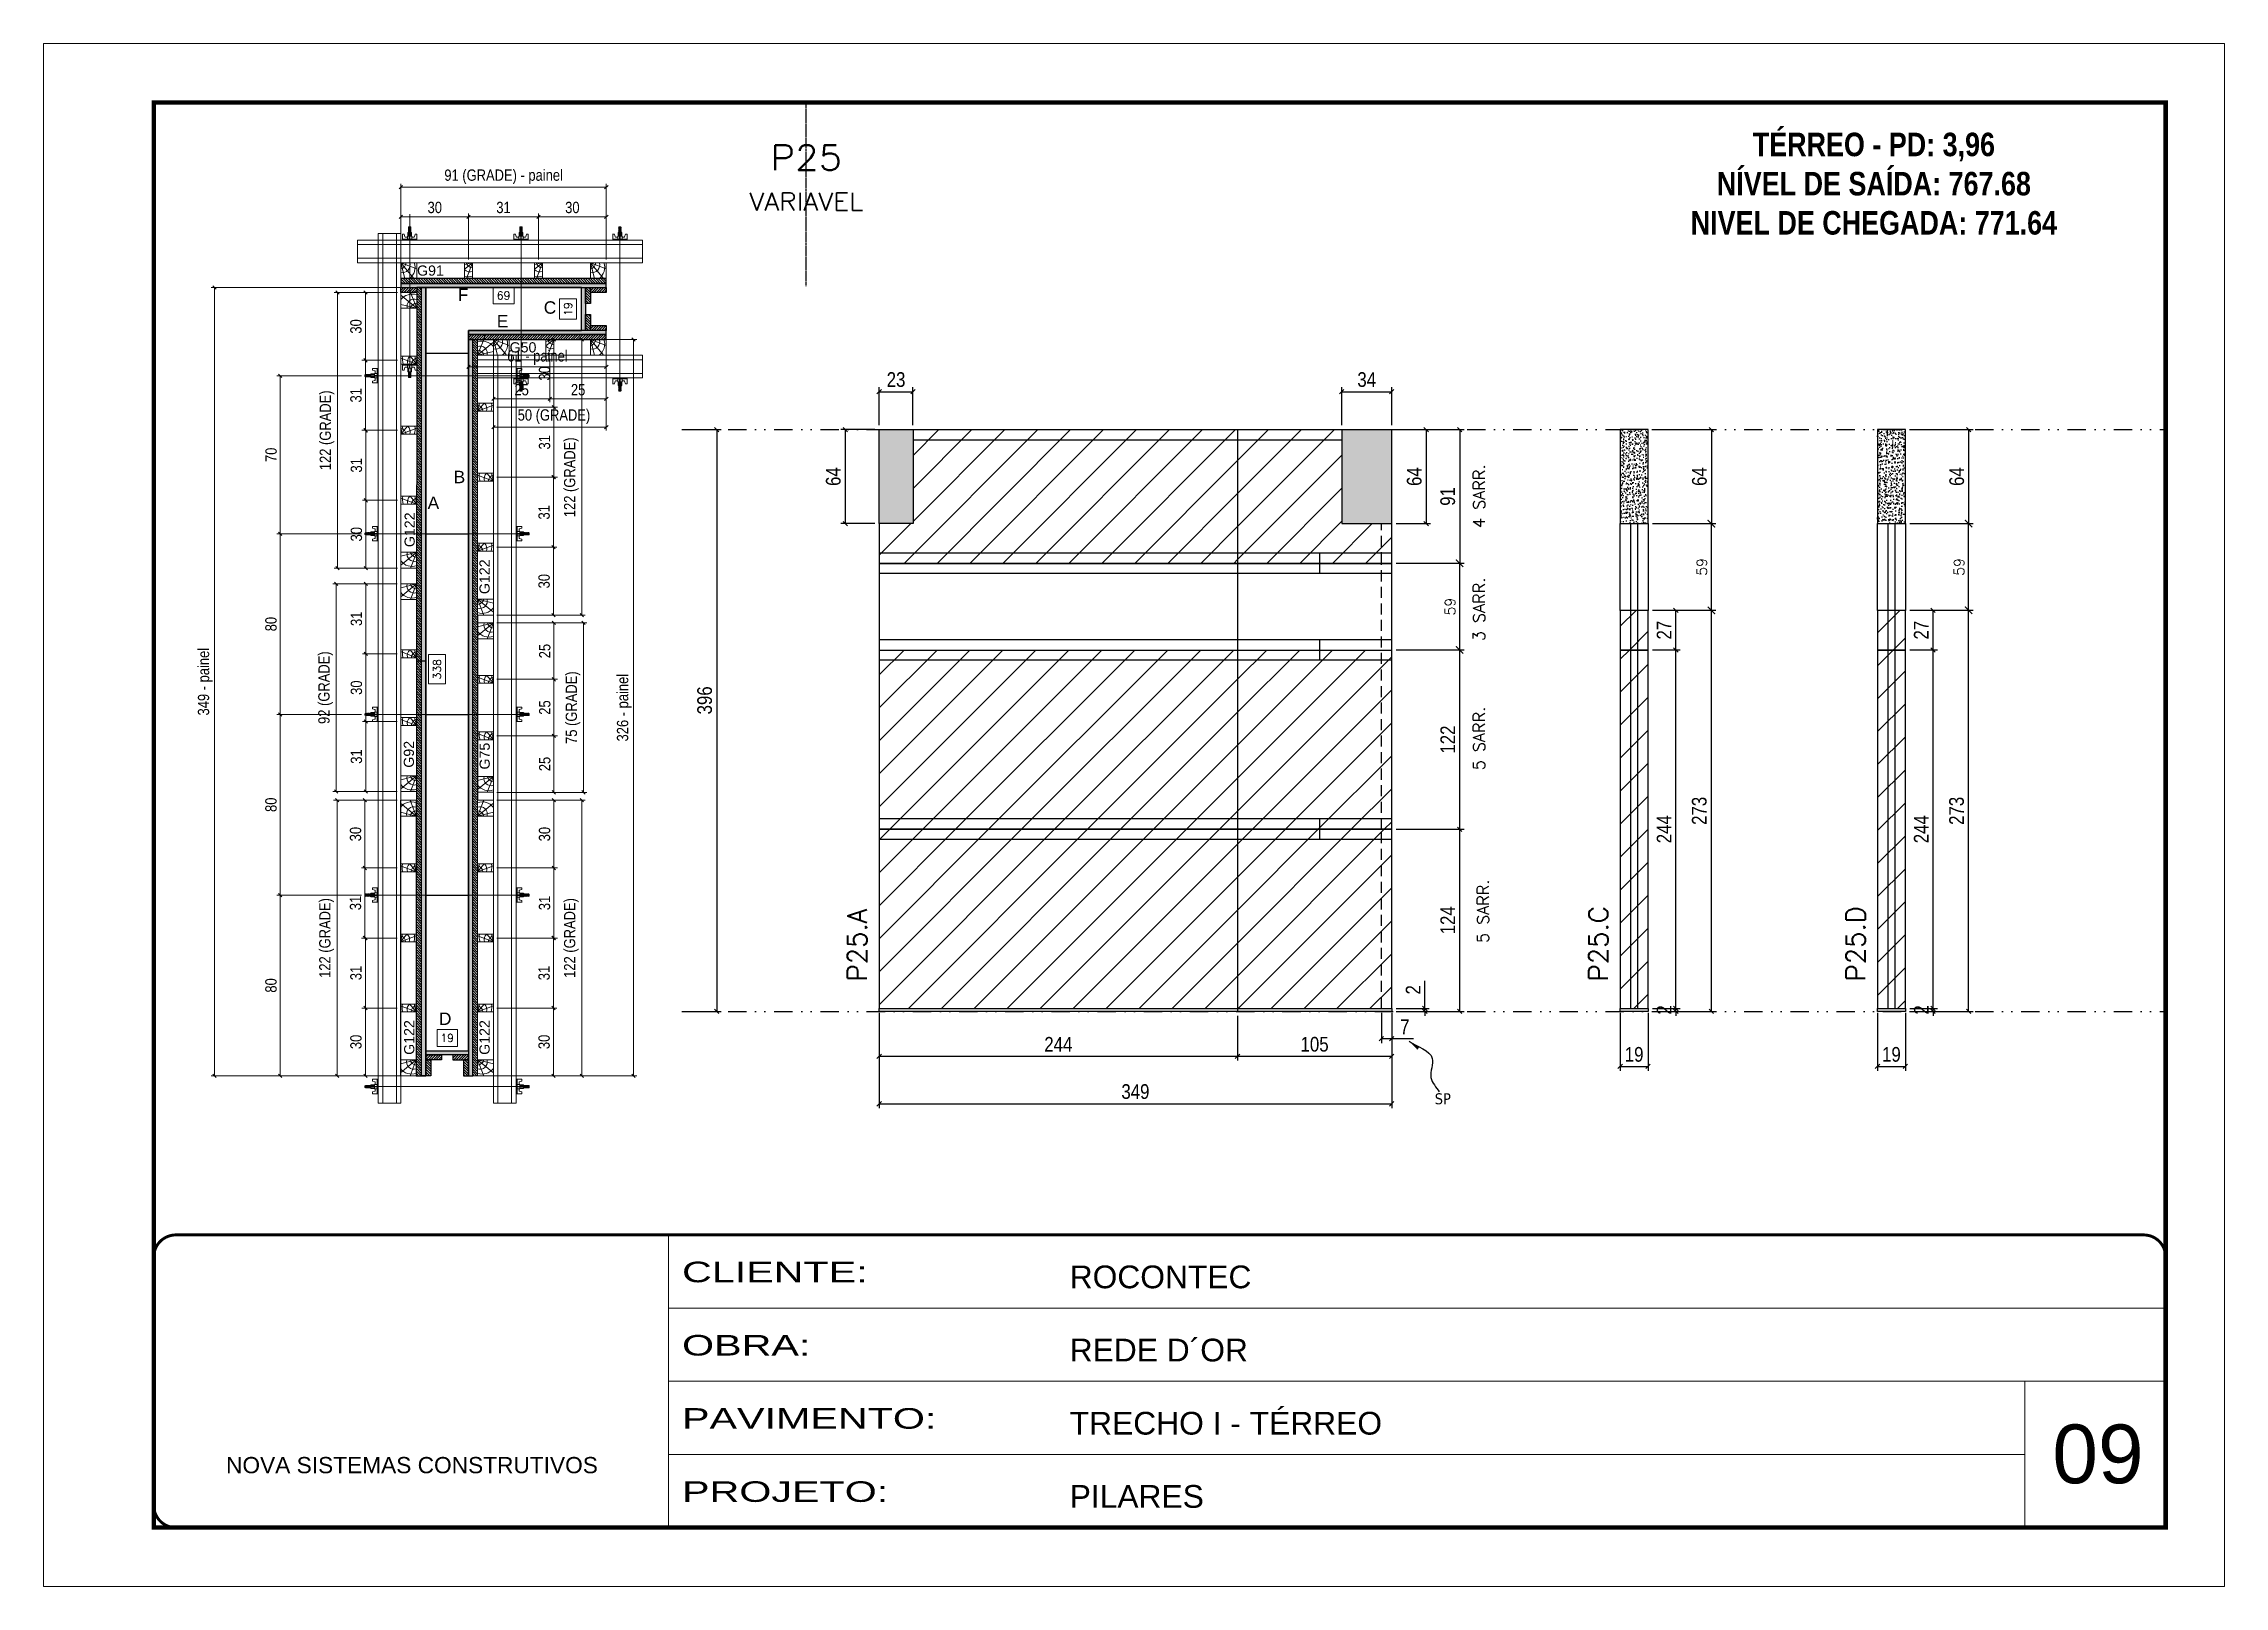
# Model space of a CAD drawing. Extents: x 2949 to 9230, y 1140 to 12527.
# Drawn here: x 2949 to 4434, y 9180 to 10230 of the extents above; entities that cross this region are included whole.
import ezdxf
from ezdxf.enums import TextEntityAlignment as Align

# ---------------------------------------------------------------- set-up
doc = ezdxf.new("R2010")
doc.units = 0
for name, pattern in [('CONTINUO', [0]), ('DASHED', [0.75, 0.5, -0.25]), ('DIVIDE2', [0.625, 0.25, -0.125, 0, -0.125, 0, -0.125]), ('HIDDEN', [0.375, 0.25, -0.125])]:
    doc.linetypes.add(name, pattern=pattern)
for name, color, linetype, lineweight in [('CARIMBO', 255, 'Continuous', 9), ('CONCRETO', 251, 'Continuous', 25), ('Folhas', 255, 'Continuous', 9), ('Hachura', 251, 'Continuous', 9), ('Madeira', 126, 'Continuous', 18), ('Perfil Metálico', 224, 'Continuous', 18), ('Sarr 2.2x7', 40, 'Continuous', 9), ('SARRAFO DE PRESSAO', 251, 'DASHED', 9), ('Texto Seção', 7, 'Continuous', 15)]:
    doc.layers.add(name, color=color, linetype=linetype, lineweight=lineweight)
for name, color, linetype in [('COTA', 241, 'Continuous'), ('cotas', 4, 'Continuous'), ('NOMENCLATURA', 7, 'Continuous'), ('Nível', 160, 'Continuous'), ('Painéis', 200, 'Continuous'), ('SARR_2.2x7', 40, 'Continuous'), ('SARRAFO', 251, 'Continuous'), ('Sarrafo de Pressão', 42, 'HIDDEN'), ('texto', 7, 'Continuous'), ('Texto de Titulo', 7, 'Continuous'), ('Texto Qtd Sarr', 242, 'Continuous'), ('TEXTO_GERAL', 7, 'Continuous')]:
    doc.layers.add(name, color=color, linetype=linetype)
doc.layers.add('FELIPE', color=2, linetype='Continuous', lineweight=13, plot=False)
doc.styles.add('ARIAL', font='arial.ttf')
doc.styles.add('COTA TECNICA', font='techl___.ttf', dxfattribs={"height": 10})
doc.styles.add('COTA TECNICA 2X', font='techl___.ttf', dxfattribs={"height": 10})
doc.styles.add('COTA TECNICA-50', font='techl___.ttf', dxfattribs={"height": 10})
doc.styles.add('REGUA-120', font='ROMANS.shx', dxfattribs={"height": 15})
doc.styles.add('ROMANC', font='techb___.ttf', dxfattribs={"height": 2.5})
doc.styles.add('ROMANS', font='romans.shx')
doc.styles.add('SANSSERIF', font='sas_____.pfb')
doc.styles.get("Standard").update_dxf_attribs({"font": 'arial.ttf'})
doc.styles.add('Tecnologia', font='')
doc.styles.get('Tecnologia').set_extended_font_data('Forgotten Futurist')
doc.dimstyles.new('COTA PAINEL-50', dxfattribs={"dimtxt": 10, "dimasz": 3, "dimexe": 3, "dimexo": 3, "dimgap": 3, "dimtad": 1, "dimdec": 1, "dimzin": 12, "dimdsep": 46, "dimtxsty": 'COTA TECNICA-50', "dimblk1": 'OBLIQUE', "dimblk2": 'OBLIQUE', "dimsah": 1, "dimcen": 0.9, "dimclrd": 4, "dimclre": 4, "dimclrt": 240, "dimadec": 1, "dimazin": 3, "dimtfac": 1, "dimtdec": 1, "dimtmove": 0, "dimatfit": 3, "dimfxl": 1, "dimtolj": 1, "dimtzin": 12, "dimarcsym": 0})
doc.dimstyles.new('Cota Paínel', dxfattribs={"dimtxt": 7, "dimasz": 5, "dimexe": 3, "dimexo": 3, "dimgap": 3, "dimtad": 1, "dimdec": 1, "dimzin": 12, "dimdsep": 46, "dimtxsty": 'ROMANS', "dimblk": 'ARCHTICK', "dimcen": 0, "dimclrd": 4, "dimclre": 4, "dimclrt": 1, "dimadec": 1, "dimazin": 3, "dimtfac": 1, "dimtdec": 1, "dimtmove": 0, "dimatfit": 3, "dimldrblk": 'OBLIQUE', "dimfxl": 1, "dimtolj": 1, "dimtzin": 12, "dimarcsym": 0})
doc.dimstyles.new('Cota Seção interna', dxfattribs={"dimtxt": 7, "dimasz": 6, "dimexe": 0.18, "dimexo": 2, "dimgap": -4, "dimtad": 3, "dimdec": 1, "dimlfac": 0.5, "dimzin": 12, "dimdsep": 46, "dimtxsty": 'ROMANS', "dimblk": 'ARCHTICK', "dimcen": 0.09, "dimse1": 1, "dimse2": 1, "dimsd1": 1, "dimsd2": 1, "dimclrd": 180, "dimclre": 5, "dimclrt": 1, "dimadec": 0, "dimazin": 3, "dimtfac": 1, "dimtdec": 1, "dimtofl": 0, "dimtmove": 0, "dimatfit": 3, "dimldrblk": 'ARCHTICK', "dimfxl": 1, "dimtolj": 1, "dimtzin": 0, "dimarcsym": 0})
doc.dimstyles.new('PAINEL', dxfattribs={"dimtxt": 10, "dimasz": 3, "dimexe": 3, "dimexo": 3, "dimgap": 3, "dimtad": 1, "dimdec": 1, "dimzin": 12, "dimdsep": 46, "dimtxsty": 'COTA TECNICA', "dimblk1": 'OBLIQUE', "dimblk2": 'OBLIQUE', "dimsah": 1, "dimcen": 0.9, "dimclrd": 4, "dimclre": 4, "dimclrt": 240, "dimadec": 1, "dimazin": 3, "dimtfac": 1, "dimtdec": 1, "dimtmove": 0, "dimatfit": 3, "dimfxl": 1, "dimtolj": 1, "dimtzin": 12, "dimarcsym": 0})
doc.dimstyles.new('SECAO PILAR', dxfattribs={"dimtxt": 10, "dimasz": 3, "dimexe": 3, "dimexo": 3, "dimgap": 3, "dimtad": 1, "dimdec": 1, "dimlfac": 0.5, "dimzin": 12, "dimdsep": 46, "dimtxsty": 'COTA TECNICA 2X', "dimblk1": 'OBLIQUE', "dimblk2": 'OBLIQUE', "dimsah": 1, "dimcen": 0.9, "dimclrd": 256, "dimclre": 256, "dimclrt": 256, "dimadec": 1, "dimazin": 3, "dimtfac": 1, "dimtdec": 1, "dimtmove": 0, "dimatfit": 3, "dimfxl": 1, "dimtolj": 1, "dimtzin": 12, "dimarcsym": 0})
doc.dimstyles.get("Standard").update_dxf_attribs({"dimtxt": 0.18, "dimasz": 0.18, "dimexe": 0.18, "dimexo": 0.0625, "dimgap": 0.09, "dimtad": 0, "dimtih": 1, "dimtoh": 1, "dimdec": 4, "dimzin": 0, "dimdsep": 46, "dimtxsty": 'Standard', "dimcen": 0.09, "dimadec": 0, "dimazin": 0, "dimtfac": 1, "dimtdec": 4, "dimtofl": 0, "dimtmove": 0, "dimatfit": 3, "dimfxl": 1, "dimtolj": 1, "dimtzin": 0, "dimarcsym": 0})
pattern_1 = [(45, (-126071.967, -22713.47), (-11.2253202, 11.2253202), [])]
pattern_2 = [(45, (-126071.967, -22654.47), (-11.2253202, 11.2253202), [])]
pattern_3 = [(315, (151458.5795, 21698.8904), (1.12253202, 1.12253202), [])]
pattern_4 = [(45, (137700.7232, 53732.6503), (-1.12253202, 1.12253202), [])]
pattern_5 = [(315, (151466.5795, 22165.8904), (1.12253202, 1.12253202), [])]

msp = doc.modelspace()

# ---------------------------------------------------------------- texts
at = {"layer": 'CARIMBO', "style": 'ARIAL'}
msp.add_text('09', height=40, dxfattribs=at).set_placement((4316.89, 9249.73))
at = {"layer": 'NOMENCLATURA', "color": 2, "insert": (4195.36, 10195.65), "char_height": 16, "attachment_point": 2, "style": 'ROMANC'}
msp.add_mtext_dynamic_manual_height_columns('\\PTÉRREO - PD: 3,96\\PNÍVEL DE SAÍDA: 767.68\\PNIVEL DE CHEGADA: 771.64', width=300.2766, gutter_width=1, heights=[0], dxfattribs=at)
at = {"layer": 'texto', "color": 0, "insert": (3901.82, 9511.38), "char_height": 7.5, "attachment_point": 5}
msp.add_mtext('{\\fTahoma|b0|i0|c0|p34;\\C4;SP}', dxfattribs=at)
at = {"layer": 'Texto Seção', "linetype": 'Continuous', "style": 'ROMANS'}
for s, p in [('4 SARR.', (3930.48, 9900)), ('3 SARR.', (3930.48, 9822.96)), ('5 SARR.', (3930.48, 9735.09)), ('5 SARR.', (3933.19, 9617.49))]:
    msp.add_text(s, height=8, rotation=90, dxfattribs=at).set_placement(p)
at = {"layer": 'Texto Seção', "char_height": 13, "width": 285.3299, "attachment_point": 7, "rotation": 90, "style": 'REGUA-120'}
for s, insert in [('P25.A', (3509.5, 9591.34)), ('P25.C', (4014.3, 9591.34)), ('P25.D', (4189.47, 9591.34))]:
    msp.add_mtext(s, dxfattribs=dict(at, insert=insert))

# ---------------------------------------------------------------- blocks, each defined once
blk = doc.blocks.new('9999999999')
at = {"color": 30, "linetype": 'CONTINUO'}
for p, q in [((98564.6, 34230.2), (98564.6, 34429.4)), ((98564.6, 34379.6), (99584, 34379.6)), ((98564.6, 34329.8), (99488, 34329.8)), ((99584, 34329.8), (99488, 34329.8)), ((99488, 34329.8), (99488, 34230.2)), ((98564.6, 34280), (99488, 34280))]:
    blk.add_line(p, q, dxfattribs=at)
at = {"color": 30, "linetype": 'CONTINUO', "const_width": 2}
blk.add_lwpolyline([(99584, 34230.2), (99584, 34414.4, 0.414214), (99569, 34429.4), (98229, 34429.4, 0.414214), (98214, 34414.4), (98214, 34245.2, 0.414214), (98229, 34230.2), (99584, 34230.2)], format="xyb", dxfattribs=at)
at = {"layer": 'Folhas'}
blk.add_lwpolyline([(98139, 34190.2), (99624, 34190.2), (99624, 35240.2), (98139, 35240.2)], close=True, dxfattribs=at)
at = {"layer": 'Folhas', "color": 30, "const_width": 3}
blk.add_lwpolyline([(98214, 34230.2), (99584, 34230.2), (99584, 35200.2), (98214, 35200.2)], close=True, dxfattribs=at)
at = {"color": 7, "linetype": 'Continuous', "ltscale": 5, "style": 'ARIAL'}
for s, height, p in [('ROCONTEC', 15.48, (98837.7, 34393.1)), ('REDE D´OR', 15.48, (98837.7, 34343.3)), ('TRECHO I - TÉRREO', 15.483, (98837.7, 34293.5)), ('NOVA SISTEMAS CONSTRUTIVOS', 11.059, (98263.2, 34267.2)), ('PILARES', 15.48, (98837.7, 34243.7))]:
    blk.add_text(s, height=height, dxfattribs=at).set_placement(p)
at = {"layer": 'Folhas', "color": 7, "style": 'Tecnologia', "width": 1.5}
for s, p in [('CLIENTE:', (98573.7, 34397.2)), ('OBRA:', (98573.7, 34347.3)), ('PAVIMENTO:', (98573.7, 34297.5)), ('PROJETO:', (98573.7, 34247.7))]:
    blk.add_text(s, height=14, dxfattribs=at).set_placement(p)
blk = doc.blocks.new('titulo1')
at = {"layer": 'Defpoints', "color": 252, "linetype": 'HIDDEN', "ltscale": 2}
blk.add_line((0, 0), (0, 125), dxfattribs=at)
at = {"layer": 'Defpoints', "style": 'ROMANS', "oblique": 15}
blk.add_attdef('FOLHA', text='', height=10, dxfattribs=at).set_placement((0, 15.6), align=Align.MIDDLE_CENTER)
at = {"layer": 'Texto Qtd Sarr', "color": 3, "style": 'ROMANS', "oblique": 15}
for tag, height, p in [('TITULO', 17, (0, 71.4)), ('SEÇÃO', 12, (0, 41.5))]:
    blk.add_attdef(tag, text='', height=height, dxfattribs=at).set_placement(p, align=Align.MIDDLE_CENTER)
blk = doc.blocks.new('_Oblique')
at = {"color": 0, "linetype": 'ByBlock', "lineweight": -2}
blk.add_line((-0.5, -0.5), (0.5, 0.5), dxfattribs=at)
blk = doc.blocks.new('*D980')
at = {"layer": 'cotas', "color": 4, "linetype": 'ByBlock', "lineweight": -2, "transparency": 16777216}
for p, q in [((3386.7, 9966.9), (3410.4, 9966.9)), ((3407.4, 9966.9), (3407.4, 9570.9)), ((3386.7, 9570.9), (3410.4, 9570.9))]:
    blk.add_line(p, q, dxfattribs=at)
at = {"layer": 'Defpoints', "color": 0, "linetype": 'ByBlock', "transparency": 16777216}
for p in [(3383.7, 9966.9), (3383.7, 9570.9), (3407.4, 9570.9)]:
    blk.add_point(p, dxfattribs=at)
at = {"layer": 'cotas', "color": 4, "linetype": 'ByBlock', "lineweight": -2, "transparency": 16777216, "xscale": 3, "yscale": 3, "zscale": 3}
for p, rotation in [((3407.4, 9966.9), 90), ((3407.4, 9570.9), 270)]:
    blk.add_blockref('_Oblique', p, dxfattribs=dict(at, rotation=rotation))
at = {"layer": 'cotas', "color": 240, "linetype": 'ByBlock', "transparency": 16777216, "insert": (3399.2, 9782.6), "char_height": 10, "attachment_point": 5, "rotation": 90, "style": 'COTA TECNICA'}
blk.add_mtext('\\A1;396', dxfattribs=at)
blk = doc.blocks.new('*D639')
at = {"layer": 'COTA', "color": 4, "lineweight": -2, "transparency": 16777216}
for p, q in [((3518, 9569.9), (3518, 9505)), ((3867, 9569.9), (3867, 9505)), ((3518, 9508), (3867, 9508))]:
    blk.add_line(p, q, dxfattribs=at)
at = {"layer": 'Defpoints', "color": 0, "transparency": 16777216}
for p in [(3518, 9572.9), (3867, 9572.9), (3867, 9508)]:
    blk.add_point(p, dxfattribs=at)
at = {"layer": 'COTA', "color": 4, "lineweight": -2, "transparency": 16777216, "xscale": 3, "yscale": 3, "zscale": 3, "rotation": 180}
blk.add_blockref('_Oblique', (3518, 9508), dxfattribs=at)
at = {"layer": 'COTA', "color": 4, "lineweight": -2, "transparency": 16777216, "xscale": 3, "yscale": 3, "zscale": 3}
blk.add_blockref('_Oblique', (3867, 9508), dxfattribs=at)
at = {"layer": 'COTA', "color": 240, "transparency": 16777216, "insert": (3692.5, 9516.3), "char_height": 10, "attachment_point": 5, "style": 'COTA TECNICA'}
blk.add_mtext('\\A1;349', dxfattribs=at)
blk = doc.blocks.new('*D640')
at = {"layer": 'COTA', "color": 4, "lineweight": -2, "transparency": 16777216}
for p, q in [((3860, 9569.9), (3860, 9549.4)), ((3867, 9567.9), (3867, 9549.4)), ((3860, 9552.4), (3867, 9552.4)), ((3867, 9552.4), (3881.8, 9552.4))]:
    blk.add_line(p, q, dxfattribs=at)
at = {"layer": 'Defpoints', "color": 0, "transparency": 16777216}
for p in [(3860, 9572.9), (3867, 9570.9), (3867, 9552.4)]:
    blk.add_point(p, dxfattribs=at)
at = {"layer": 'COTA', "color": 4, "lineweight": -2, "transparency": 16777216, "xscale": 3, "yscale": 3, "zscale": 3, "rotation": 180}
blk.add_blockref('_Oblique', (3860, 9552.4), dxfattribs=at)
at = {"layer": 'COTA', "color": 4, "lineweight": -2, "transparency": 16777216, "xscale": 3, "yscale": 3, "zscale": 3}
blk.add_blockref('_Oblique', (3867, 9552.4), dxfattribs=at)
at = {"layer": 'COTA', "color": 240, "transparency": 16777216, "insert": (3875.9, 9560.4), "char_height": 10, "attachment_point": 5, "style": 'COTA TECNICA-50'}
blk.add_mtext('\\A1;7', dxfattribs=at)
blk = doc.blocks.new('*D641')
at = {"layer": 'COTA', "color": 4, "lineweight": -2, "transparency": 16777216}
for p, q in [((3870, 9694.9), (3916.3, 9694.9)), ((3913.3, 9570.9), (3913.3, 9694.9)), ((3870, 9570.9), (3916.3, 9570.9))]:
    blk.add_line(p, q, dxfattribs=at)
at = {"layer": 'Defpoints', "color": 0, "transparency": 16777216}
for p in [(3867, 9694.9), (3913.3, 9694.9), (3867, 9570.9)]:
    blk.add_point(p, dxfattribs=at)
at = {"layer": 'COTA', "color": 4, "lineweight": -2, "transparency": 16777216, "xscale": 3, "yscale": 3, "zscale": 3}
for p, rotation in [((3913.3, 9694.9), 90), ((3913.3, 9570.9), 270)]:
    blk.add_blockref('_Oblique', p, dxfattribs=dict(at, rotation=rotation))
at = {"layer": 'COTA', "color": 240, "transparency": 16777216, "insert": (3905.2, 9632.9), "char_height": 10, "attachment_point": 5, "rotation": 90, "style": 'COTA TECNICA-50'}
blk.add_mtext('\\A1;124', dxfattribs=at)
blk = doc.blocks.new('*D642')
at = {"layer": 'COTA', "color": 4, "lineweight": -2, "transparency": 16777216}
for p, q in [((3889.6, 9572.9), (3889.6, 9591.7)), ((3870, 9572.9), (3892.6, 9572.9)), ((3870, 9570.9), (3892.6, 9570.9)), ((3889.6, 9570.9), (3889.6, 9572.9)), ((3889.6, 9570.9), (3889.6, 9567.9))]:
    blk.add_line(p, q, dxfattribs=at)
at = {"layer": 'Defpoints', "color": 0, "transparency": 16777216}
for p in [(3867, 9572.9), (3867, 9570.9), (3889.6, 9570.9)]:
    blk.add_point(p, dxfattribs=at)
at = {"layer": 'COTA', "color": 4, "lineweight": -2, "transparency": 16777216, "xscale": 3, "yscale": 3, "zscale": 3}
for p, rotation in [((3889.6, 9572.9), 270), ((3889.6, 9570.9), 90)]:
    blk.add_blockref('_Oblique', p, dxfattribs=dict(at, rotation=rotation))
at = {"layer": 'COTA', "color": 240, "transparency": 16777216, "insert": (3881.6, 9585.6), "char_height": 10, "attachment_point": 5, "rotation": 90, "style": 'COTA TECNICA-50'}
blk.add_mtext('\\A1;2', dxfattribs=at)
blk = doc.blocks.new('*D643')
at = {"layer": 'COTA', "color": 4, "linetype": 'ByBlock', "lineweight": -2, "transparency": 16777216}
for p, q in [((3870, 9816.9), (3916.3, 9816.9)), ((3913.3, 9694.9), (3913.3, 9816.9)), ((3870, 9694.9), (3916.3, 9694.9))]:
    blk.add_line(p, q, dxfattribs=at)
at = {"layer": 'Defpoints', "color": 0, "linetype": 'ByBlock', "transparency": 16777216}
for p in [(3867, 9816.9), (3913.3, 9816.9), (3867, 9694.9)]:
    blk.add_point(p, dxfattribs=at)
at = {"layer": 'COTA', "color": 4, "linetype": 'ByBlock', "lineweight": -2, "transparency": 16777216, "xscale": 3, "yscale": 3, "zscale": 3}
for p, rotation in [((3913.3, 9816.9), 90), ((3913.3, 9694.9), 270)]:
    blk.add_blockref('_Oblique', p, dxfattribs=dict(at, rotation=rotation))
at = {"layer": 'COTA', "color": 240, "linetype": 'ByBlock', "transparency": 16777216, "insert": (3905.2, 9755.9), "char_height": 10, "attachment_point": 5, "rotation": 90, "style": 'COTA TECNICA'}
blk.add_mtext('\\A1;122', dxfattribs=at)
blk = doc.blocks.new('*D981')
at = {"layer": 'COTA', "color": 4, "linetype": 'ByBlock', "lineweight": -2, "transparency": 16777216}
for p, q in [((3836, 9966.9), (3916.3, 9966.9)), ((3913.3, 9966.9), (3913.3, 9875.9)), ((3870, 9875.9), (3916.3, 9875.9))]:
    blk.add_line(p, q, dxfattribs=at)
at = {"layer": 'Defpoints', "color": 0, "linetype": 'ByBlock', "transparency": 16777216}
for p in [(3833, 9966.9), (3867, 9875.9), (3913.3, 9875.9)]:
    blk.add_point(p, dxfattribs=at)
at = {"layer": 'COTA', "color": 4, "linetype": 'ByBlock', "lineweight": -2, "transparency": 16777216, "xscale": 3, "yscale": 3, "zscale": 3}
for p, rotation in [((3913.3, 9966.9), 90), ((3913.3, 9875.9), 270)]:
    blk.add_blockref('_Oblique', p, dxfattribs=dict(at, rotation=rotation))
at = {"layer": 'COTA', "color": 240, "linetype": 'ByBlock', "transparency": 16777216, "insert": (3905.2, 9921.4), "char_height": 10, "attachment_point": 5, "rotation": 90, "style": 'COTA TECNICA'}
blk.add_mtext('\\A1;91', dxfattribs=at)
blk = doc.blocks.new('*D102')
at = {"layer": 'COTA', "color": 180, "lineweight": -2, "transparency": 16777216}
for p, q in [((128696.4, 31510.8), (128681.4, 31510.8)), ((128681.4, 31510.8), (128681.4, 31492.8)), ((128696.4, 31492.8), (128696.4, 31510.8)), ((128681.4, 31492.8), (128696.4, 31492.8))]:
    blk.add_line(p, q, dxfattribs=at)
at = {"layer": 'Defpoints', "color": 0, "transparency": 16777216}
for p in [(128700.4, 31520.8), (128700.4, 31482.8), (128700.4, 31482.8)]:
    blk.add_point(p, dxfattribs=at)
at = {"layer": 'COTA', "color": 1, "transparency": 16777216, "insert": (128688.9, 31501.8), "char_height": 7, "attachment_point": 5, "rotation": 90, "style": 'ROMANS'}
blk.add_mtext('\\A1;19', dxfattribs=at)
blk = doc.blocks.new('_ArchTick')
at = {"color": 0, "linetype": 'ByBlock', "const_width": 0.15}
blk.add_lwpolyline([(-0.5, -0.5), (0.5, 0.5)], dxfattribs=at)
blk = doc.blocks.new('*D103')
at = {"layer": 'COTA', "color": 180, "lineweight": -2, "transparency": 16777216}
for p, q in [((128590.8, 30863.8), (128572.8, 30863.8)), ((128572.8, 30863.8), (128572.8, 30848.8)), ((128590.8, 30848.8), (128590.8, 30863.8)), ((128572.8, 30848.8), (128590.8, 30848.8))]:
    blk.add_line(p, q, dxfattribs=at)
at = {"layer": 'Defpoints', "color": 0, "transparency": 16777216}
for p in [(128562.8, 30844.8), (128562.8, 30844.8), (128600.8, 30844.8)]:
    blk.add_point(p, dxfattribs=at)
at = {"layer": 'COTA', "color": 1, "transparency": 16777216, "insert": (128581.8, 30856.3), "char_height": 7, "attachment_point": 5, "style": 'ROMANS'}
blk.add_mtext('\\A1;19', dxfattribs=at)
blk = doc.blocks.new('*D10')
at = {"layer": 'COTA', "color": 180, "lineweight": -2, "transparency": 16777216}
for p, q in [((128580.3, 31195.8), (128565.3, 31195.8)), ((128565.3, 31195.8), (128565.3, 31169.8)), ((128580.3, 31169.8), (128580.3, 31195.8)), ((128565.3, 31169.8), (128580.3, 31169.8))]:
    blk.add_line(p, q, dxfattribs=at)
at = {"layer": 'Defpoints', "color": 0, "transparency": 16777216}
for p in [(128562.8, 31520.8), (128584.3, 31520.8), (128562.8, 30844.8)]:
    blk.add_point(p, dxfattribs=at)
at = {"layer": 'COTA', "color": 1, "transparency": 16777216, "insert": (128572.8, 31182.8), "char_height": 7, "attachment_point": 5, "rotation": 90, "style": 'ROMANS'}
blk.add_mtext('\\A1;338', dxfattribs=at)
blk = doc.blocks.new('*D11')
at = {"layer": 'COTA', "color": 180, "lineweight": -2, "transparency": 16777216}
for p, q in [((128641.1, 31521.3), (128622.4, 31521.3)), ((128622.4, 31521.3), (128622.4, 31506.3)), ((128641.1, 31506.3), (128641.1, 31521.3)), ((128622.4, 31506.3), (128641.1, 31506.3))]:
    blk.add_line(p, q, dxfattribs=at)
at = {"layer": 'Defpoints', "color": 0, "transparency": 16777216}
for p in [(128562.8, 31520.8), (128700.8, 31520.8), (128700.8, 31502.3)]:
    blk.add_point(p, dxfattribs=at)
at = {"layer": 'COTA', "color": 1, "transparency": 16777216, "insert": (128631.8, 31513.8), "char_height": 7, "attachment_point": 5, "style": 'ROMANS'}
blk.add_mtext('\\A1;69', dxfattribs=at)
blk = doc.blocks.new('PONTALETE')
at = {"layer": 'Madeira'}
for q in [(2.71, 7), (7, 5.76), (7, 1.74)]:
    blk.add_line((0, 0), q, dxfattribs=at)
blk.add_lwpolyline([(0, 0), (7, 0), (7, 7), (0, 7)], close=True, dxfattribs=at)
for centre, radius, start, end in [((2.04, 0.06), 6.23, 37.28179, 109.09128), ((1.09, 0.9), 3.19, 343.60304, 109.98471), ((-0.21, -0.78), 3.09, 14.63219, 86.0383)]:
    blk.add_arc(centre, radius, start, end, dxfattribs=at)
blk = doc.blocks.new('MEIO PONTALETE')
at = {"layer": 'Madeira'}
for q in [(2.71, 7), (3.5, 2.88), (3.5, 0.87)]:
    blk.add_line((0, 0), q, dxfattribs=at)
blk.add_lwpolyline([(0, 0), (3.5, 0), (3.5, 7), (0, 7)], close=True, dxfattribs=at)
for centre, radius, start, end in [((2.04, 0.06), 6.23, 76.44987, 109.09128), ((1.09, 0.9), 3.19, 40.90626, 109.98471), ((-0.21, -0.78), 3.09, 14.63219, 86.0383)]:
    blk.add_arc(centre, radius, start, end, dxfattribs=at)
blk = doc.blocks.new('*D12')
at = {"layer": 'COTA', "lineweight": -2, "transparency": 16777216}
for p, q in [((128540.8, 31545.8), (128540.8, 31586.5)), ((128540.8, 31583.5), (128600.7, 31583.5)), ((128600.7, 31545.8), (128600.7, 31586.5))]:
    blk.add_line(p, q, dxfattribs=at)
at = {"layer": 'Defpoints', "color": 0, "transparency": 16777216}
for p in [(128600.7, 31583.5), (128540.8, 31542.8), (128600.7, 31542.8)]:
    blk.add_point(p, dxfattribs=at)
at = {"layer": 'COTA', "lineweight": -2, "transparency": 16777216, "xscale": 3, "yscale": 3, "zscale": 3, "rotation": 180}
blk.add_blockref('_Oblique', (128540.8, 31583.5), dxfattribs=at)
at = {"layer": 'COTA', "lineweight": -2, "transparency": 16777216, "xscale": 3, "yscale": 3, "zscale": 3}
blk.add_blockref('_Oblique', (128600.7, 31583.5), dxfattribs=at)
at = {"layer": 'COTA', "transparency": 16777216, "insert": (128570.8, 31591.7), "char_height": 10, "attachment_point": 5, "style": 'COTA TECNICA 2X'}
blk.add_mtext('\\A1;30', dxfattribs=at)
blk = doc.blocks.new('*D13')
at = {"layer": 'COTA', "lineweight": -2, "transparency": 16777216}
for p, q in [((128600.7, 31545.8), (128600.7, 31586.5)), ((128600.7, 31583.5), (128662.7, 31583.5)), ((128662.7, 31545.8), (128662.7, 31586.5))]:
    blk.add_line(p, q, dxfattribs=at)
at = {"layer": 'Defpoints', "color": 0, "transparency": 16777216}
for p in [(128662.7, 31583.5), (128600.7, 31542.8), (128662.7, 31542.8)]:
    blk.add_point(p, dxfattribs=at)
at = {"layer": 'COTA', "lineweight": -2, "transparency": 16777216, "xscale": 3, "yscale": 3, "zscale": 3, "rotation": 180}
blk.add_blockref('_Oblique', (128600.7, 31583.5), dxfattribs=at)
at = {"layer": 'COTA', "lineweight": -2, "transparency": 16777216, "xscale": 3, "yscale": 3, "zscale": 3}
blk.add_blockref('_Oblique', (128662.7, 31583.5), dxfattribs=at)
at = {"layer": 'COTA', "transparency": 16777216, "insert": (128631.7, 31591.7), "char_height": 10, "attachment_point": 5, "style": 'COTA TECNICA 2X'}
blk.add_mtext('\\A1;31', dxfattribs=at)
blk = doc.blocks.new('*D14')
at = {"layer": 'COTA', "lineweight": -2, "transparency": 16777216}
for p, q in [((128662.7, 31545.8), (128662.7, 31586.5)), ((128662.7, 31583.5), (128722.8, 31583.5)), ((128722.8, 31545.8), (128722.8, 31586.5))]:
    blk.add_line(p, q, dxfattribs=at)
at = {"layer": 'Defpoints', "color": 0, "transparency": 16777216}
for p in [(128722.8, 31583.5), (128662.7, 31542.8), (128722.8, 31542.8)]:
    blk.add_point(p, dxfattribs=at)
at = {"layer": 'COTA', "lineweight": -2, "transparency": 16777216, "xscale": 3, "yscale": 3, "zscale": 3, "rotation": 180}
blk.add_blockref('_Oblique', (128662.7, 31583.5), dxfattribs=at)
at = {"layer": 'COTA', "lineweight": -2, "transparency": 16777216, "xscale": 3, "yscale": 3, "zscale": 3}
blk.add_blockref('_Oblique', (128722.8, 31583.5), dxfattribs=at)
at = {"layer": 'COTA', "transparency": 16777216, "insert": (128692.7, 31591.7), "char_height": 10, "attachment_point": 5, "style": 'COTA TECNICA 2X'}
blk.add_mtext('\\A1;30', dxfattribs=at)
blk = doc.blocks.new('*D15')
at = {"layer": 'COTA', "lineweight": -2, "transparency": 16777216}
for p, q in [((128540.8, 31545.8), (128540.8, 31612.7)), ((128722.8, 31545.8), (128722.8, 31612.7)), ((128540.8, 31609.7), (128722.8, 31609.7))]:
    blk.add_line(p, q, dxfattribs=at)
at = {"layer": 'Defpoints', "color": 0, "transparency": 16777216}
for p in [(128722.8, 31609.7), (128540.8, 31542.8), (128722.8, 31542.8)]:
    blk.add_point(p, dxfattribs=at)
at = {"layer": 'COTA', "lineweight": -2, "transparency": 16777216, "xscale": 3, "yscale": 3, "zscale": 3, "rotation": 180}
blk.add_blockref('_Oblique', (128540.8, 31609.7), dxfattribs=at)
at = {"layer": 'COTA', "lineweight": -2, "transparency": 16777216, "xscale": 3, "yscale": 3, "zscale": 3}
blk.add_blockref('_Oblique', (128722.8, 31609.7), dxfattribs=at)
at = {"layer": 'COTA', "transparency": 16777216, "insert": (128631.8, 31618.9), "char_height": 10, "attachment_point": 5, "style": 'COTA TECNICA 2X'}
blk.add_mtext('\\A1;91 (GRADE) - painel', dxfattribs=at)
blk = doc.blocks.new('*D16')
at = {"layer": 'COTA', "lineweight": -2, "transparency": 16777216}
for p, q in [((128625.8, 31223.8), (128679.4, 31223.8)), ((128676.4, 31223.8), (128676.4, 31173.9)), ((128625.8, 31173.9), (128679.4, 31173.9))]:
    blk.add_line(p, q, dxfattribs=at)
at = {"layer": 'Defpoints', "color": 0, "transparency": 16777216}
for p in [(128622.8, 31223.8), (128622.8, 31173.9), (128676.4, 31173.9)]:
    blk.add_point(p, dxfattribs=at)
at = {"layer": 'COTA', "lineweight": -2, "transparency": 16777216, "xscale": 3, "yscale": 3, "zscale": 3}
for p, rotation in [((128676.4, 31223.8), 90), ((128676.4, 31173.9), 270)]:
    blk.add_blockref('_Oblique', p, dxfattribs=dict(at, rotation=rotation))
at = {"layer": 'COTA', "transparency": 16777216, "insert": (128668.3, 31198.9), "char_height": 10, "attachment_point": 5, "rotation": 90, "style": 'COTA TECNICA 2X'}
blk.add_mtext('\\A1;25', dxfattribs=at)
blk = doc.blocks.new('*D17')
at = {"layer": 'COTA', "lineweight": -2, "transparency": 16777216}
for p, q in [((128625.8, 31173.9), (128679.4, 31173.9)), ((128676.4, 31173.9), (128676.4, 31123.9)), ((128625.8, 31123.9), (128679.4, 31123.9))]:
    blk.add_line(p, q, dxfattribs=at)
at = {"layer": 'Defpoints', "color": 0, "transparency": 16777216}
for p in [(128622.8, 31173.9), (128622.8, 31123.9), (128676.4, 31123.9)]:
    blk.add_point(p, dxfattribs=at)
at = {"layer": 'COTA', "lineweight": -2, "transparency": 16777216, "xscale": 3, "yscale": 3, "zscale": 3}
for p, rotation in [((128676.4, 31173.9), 90), ((128676.4, 31123.9), 270)]:
    blk.add_blockref('_Oblique', p, dxfattribs=dict(at, rotation=rotation))
at = {"layer": 'COTA', "transparency": 16777216, "insert": (128668.3, 31148.9), "char_height": 10, "attachment_point": 5, "rotation": 90, "style": 'COTA TECNICA 2X'}
blk.add_mtext('\\A1;25', dxfattribs=at)
blk = doc.blocks.new('*D18')
at = {"layer": 'COTA', "lineweight": -2, "transparency": 16777216}
for p, q in [((128625.8, 31123.9), (128679.4, 31123.9)), ((128676.4, 31123.9), (128676.4, 31073.8)), ((128625.8, 31073.8), (128679.4, 31073.8))]:
    blk.add_line(p, q, dxfattribs=at)
at = {"layer": 'Defpoints', "color": 0, "transparency": 16777216}
for p in [(128622.8, 31123.9), (128622.8, 31073.8), (128676.4, 31073.8)]:
    blk.add_point(p, dxfattribs=at)
at = {"layer": 'COTA', "lineweight": -2, "transparency": 16777216, "xscale": 3, "yscale": 3, "zscale": 3}
for p, rotation in [((128676.4, 31123.9), 90), ((128676.4, 31073.8), 270)]:
    blk.add_blockref('_Oblique', p, dxfattribs=dict(at, rotation=rotation))
at = {"layer": 'COTA', "transparency": 16777216, "insert": (128668.3, 31098.9), "char_height": 10, "attachment_point": 5, "rotation": 90, "style": 'COTA TECNICA 2X'}
blk.add_mtext('\\A1;25', dxfattribs=at)
blk = doc.blocks.new('*D19')
at = {"layer": 'COTA', "lineweight": -2, "transparency": 16777216}
for p, q in [((128625.8, 31223.8), (128705.6, 31223.8)), ((128702.6, 31223.8), (128702.6, 31073.8)), ((128625.8, 31073.8), (128705.6, 31073.8))]:
    blk.add_line(p, q, dxfattribs=at)
at = {"layer": 'Defpoints', "color": 0, "transparency": 16777216}
for p in [(128622.8, 31223.8), (128622.8, 31073.8), (128702.6, 31073.8)]:
    blk.add_point(p, dxfattribs=at)
at = {"layer": 'COTA', "lineweight": -2, "transparency": 16777216, "xscale": 3, "yscale": 3, "zscale": 3}
for p, rotation in [((128702.6, 31223.8), 90), ((128702.6, 31073.8), 270)]:
    blk.add_blockref('_Oblique', p, dxfattribs=dict(at, rotation=rotation))
at = {"layer": 'COTA', "transparency": 16777216, "insert": (128693.3, 31148.8), "char_height": 10, "attachment_point": 5, "rotation": 90, "style": 'COTA TECNICA 2X'}
blk.add_mtext('\\A1;75 (GRADE)', dxfattribs=at)
blk = doc.blocks.new('*D20')
at = {"layer": 'COTA', "lineweight": -2, "transparency": 16777216}
for p, q in [((128625.8, 31066.8), (128679.4, 31066.8)), ((128676.4, 31066.8), (128676.4, 31006.8)), ((128625.8, 31006.8), (128679.4, 31006.8))]:
    blk.add_line(p, q, dxfattribs=at)
at = {"layer": 'Defpoints', "color": 0, "transparency": 16777216}
for p in [(128622.8, 31066.8), (128622.8, 31006.8), (128676.4, 31006.8)]:
    blk.add_point(p, dxfattribs=at)
at = {"layer": 'COTA', "lineweight": -2, "transparency": 16777216, "xscale": 3, "yscale": 3, "zscale": 3}
for p, rotation in [((128676.4, 31066.8), 90), ((128676.4, 31006.8), 270)]:
    blk.add_blockref('_Oblique', p, dxfattribs=dict(at, rotation=rotation))
at = {"layer": 'COTA', "transparency": 16777216, "insert": (128668.1, 31036.8), "char_height": 10, "attachment_point": 5, "rotation": 90, "style": 'COTA TECNICA 2X'}
blk.add_mtext('\\A1;30', dxfattribs=at)
blk = doc.blocks.new('*D21')
at = {"layer": 'COTA', "linetype": 'ByBlock', "lineweight": -2, "transparency": 16777216}
for p, q in [((128625.8, 31006.8), (128679.4, 31006.8)), ((128676.4, 31006.8), (128676.4, 30944.8)), ((128625.8, 30944.8), (128679.4, 30944.8))]:
    blk.add_line(p, q, dxfattribs=at)
at = {"layer": 'Defpoints', "color": 0, "linetype": 'ByBlock', "transparency": 16777216}
for p in [(128622.8, 31006.8), (128622.8, 30944.8), (128676.4, 30944.8)]:
    blk.add_point(p, dxfattribs=at)
at = {"layer": 'COTA', "linetype": 'ByBlock', "lineweight": -2, "transparency": 16777216, "xscale": 3, "yscale": 3, "zscale": 3}
for p, rotation in [((128676.4, 31006.8), 90), ((128676.4, 30944.8), 270)]:
    blk.add_blockref('_Oblique', p, dxfattribs=dict(at, rotation=rotation))
at = {"layer": 'COTA', "linetype": 'ByBlock', "transparency": 16777216, "insert": (128668.1, 30975.8), "char_height": 10, "attachment_point": 5, "rotation": 90, "style": 'COTA TECNICA 2X'}
blk.add_mtext('\\A1;31', dxfattribs=at)
blk = doc.blocks.new('*D22')
at = {"layer": 'COTA', "linetype": 'ByBlock', "lineweight": -2, "transparency": 16777216}
for p, q in [((128625.8, 30944.8), (128679, 30944.8)), ((128676, 30944.8), (128676, 30882.8)), ((128625.8, 30882.8), (128679, 30882.8))]:
    blk.add_line(p, q, dxfattribs=at)
at = {"layer": 'Defpoints', "color": 0, "linetype": 'ByBlock', "transparency": 16777216}
for p in [(128622.8, 30944.8), (128622.8, 30882.8), (128676, 30882.8)]:
    blk.add_point(p, dxfattribs=at)
at = {"layer": 'COTA', "linetype": 'ByBlock', "lineweight": -2, "transparency": 16777216, "xscale": 3, "yscale": 3, "zscale": 3}
for p, rotation in [((128676, 30944.8), 90), ((128676, 30882.8), 270)]:
    blk.add_blockref('_Oblique', p, dxfattribs=dict(at, rotation=rotation))
at = {"layer": 'COTA', "linetype": 'ByBlock', "transparency": 16777216, "insert": (128667.7, 30913.8), "char_height": 10, "attachment_point": 5, "rotation": 90, "style": 'COTA TECNICA 2X'}
blk.add_mtext('\\A1;31', dxfattribs=at)
blk = doc.blocks.new('*D23')
at = {"layer": 'COTA', "linetype": 'ByBlock', "lineweight": -2, "transparency": 16777216}
for p, q in [((128625.8, 30882.8), (128679, 30882.8)), ((128676, 30882.8), (128676, 30822.8)), ((128625.8, 30822.8), (128679, 30822.8))]:
    blk.add_line(p, q, dxfattribs=at)
at = {"layer": 'Defpoints', "color": 0, "linetype": 'ByBlock', "transparency": 16777216}
for p in [(128622.8, 30882.8), (128622.8, 30822.8), (128676, 30822.8)]:
    blk.add_point(p, dxfattribs=at)
at = {"layer": 'COTA', "linetype": 'ByBlock', "lineweight": -2, "transparency": 16777216, "xscale": 3, "yscale": 3, "zscale": 3}
for p, rotation in [((128676, 30882.8), 90), ((128676, 30822.8), 270)]:
    blk.add_blockref('_Oblique', p, dxfattribs=dict(at, rotation=rotation))
at = {"layer": 'COTA', "linetype": 'ByBlock', "transparency": 16777216, "insert": (128667.7, 30852.8), "char_height": 10, "attachment_point": 5, "rotation": 90, "style": 'COTA TECNICA 2X'}
blk.add_mtext('\\A1;30', dxfattribs=at)
blk = doc.blocks.new('*D24')
at = {"layer": 'COTA', "lineweight": -2, "transparency": 16777216}
for p, q in [((128625.8, 31066.8), (128704.1, 31066.8)), ((128701.1, 31066.8), (128701.1, 30822.8)), ((128625.8, 30822.8), (128704.1, 30822.8))]:
    blk.add_line(p, q, dxfattribs=at)
at = {"layer": 'Defpoints', "color": 0, "transparency": 16777216}
for p in [(128622.8, 31066.8), (128622.8, 30822.8), (128701.1, 30822.8)]:
    blk.add_point(p, dxfattribs=at)
at = {"layer": 'COTA', "lineweight": -2, "transparency": 16777216, "xscale": 3, "yscale": 3, "zscale": 3}
for p, rotation in [((128701.1, 31066.8), 90), ((128701.1, 30822.8), 270)]:
    blk.add_blockref('_Oblique', p, dxfattribs=dict(at, rotation=rotation))
at = {"layer": 'COTA', "transparency": 16777216, "insert": (128691.8, 30944.8), "char_height": 10, "attachment_point": 5, "rotation": 90, "style": 'COTA TECNICA 2X'}
blk.add_mtext('\\A1;122 (GRADE)', dxfattribs=at)
blk = doc.blocks.new('*D29')
at = {"layer": 'COTA', "lineweight": -2, "transparency": 16777216}
for p, q in [((128625.8, 31474.8), (128679.4, 31474.8)), ((128676.4, 31474.8), (128676.4, 31414.8)), ((128625.8, 31414.8), (128679.4, 31414.8))]:
    blk.add_line(p, q, dxfattribs=at)
at = {"layer": 'Defpoints', "color": 0, "transparency": 16777216}
for p in [(128622.8, 31474.8), (128622.8, 31414.8), (128676.4, 31414.8)]:
    blk.add_point(p, dxfattribs=at)
at = {"layer": 'COTA', "lineweight": -2, "transparency": 16777216, "xscale": 3, "yscale": 3, "zscale": 3}
for p, rotation in [((128676.4, 31474.8), 90), ((128676.4, 31414.8), 270)]:
    blk.add_blockref('_Oblique', p, dxfattribs=dict(at, rotation=rotation))
at = {"layer": 'COTA', "transparency": 16777216, "insert": (128668.1, 31444.8), "char_height": 10, "attachment_point": 5, "rotation": 90, "style": 'COTA TECNICA 2X'}
blk.add_mtext('\\A1;30', dxfattribs=at)
blk = doc.blocks.new('*D25')
at = {"layer": 'COTA', "linetype": 'ByBlock', "lineweight": -2, "transparency": 16777216}
for p, q in [((128625.8, 31414.8), (128679.4, 31414.8)), ((128676.4, 31414.8), (128676.4, 31352.8)), ((128625.8, 31352.8), (128679.4, 31352.8))]:
    blk.add_line(p, q, dxfattribs=at)
at = {"layer": 'Defpoints', "color": 0, "linetype": 'ByBlock', "transparency": 16777216}
for p in [(128622.8, 31414.8), (128622.8, 31352.8), (128676.4, 31352.8)]:
    blk.add_point(p, dxfattribs=at)
at = {"layer": 'COTA', "linetype": 'ByBlock', "lineweight": -2, "transparency": 16777216, "xscale": 3, "yscale": 3, "zscale": 3}
for p, rotation in [((128676.4, 31414.8), 90), ((128676.4, 31352.8), 270)]:
    blk.add_blockref('_Oblique', p, dxfattribs=dict(at, rotation=rotation))
at = {"layer": 'COTA', "linetype": 'ByBlock', "transparency": 16777216, "insert": (128668.1, 31383.8), "char_height": 10, "attachment_point": 5, "rotation": 90, "style": 'COTA TECNICA 2X'}
blk.add_mtext('\\A1;31', dxfattribs=at)
blk = doc.blocks.new('*D26')
at = {"layer": 'COTA', "linetype": 'ByBlock', "lineweight": -2, "transparency": 16777216}
for p, q in [((128625.8, 31352.8), (128679, 31352.8)), ((128676, 31352.8), (128676, 31290.8)), ((128625.8, 31290.8), (128679, 31290.8))]:
    blk.add_line(p, q, dxfattribs=at)
at = {"layer": 'Defpoints', "color": 0, "linetype": 'ByBlock', "transparency": 16777216}
for p in [(128622.8, 31352.8), (128622.8, 31290.8), (128676, 31290.8)]:
    blk.add_point(p, dxfattribs=at)
at = {"layer": 'COTA', "linetype": 'ByBlock', "lineweight": -2, "transparency": 16777216, "xscale": 3, "yscale": 3, "zscale": 3}
for p, rotation in [((128676, 31352.8), 90), ((128676, 31290.8), 270)]:
    blk.add_blockref('_Oblique', p, dxfattribs=dict(at, rotation=rotation))
at = {"layer": 'COTA', "linetype": 'ByBlock', "transparency": 16777216, "insert": (128667.7, 31321.8), "char_height": 10, "attachment_point": 5, "rotation": 90, "style": 'COTA TECNICA 2X'}
blk.add_mtext('\\A1;31', dxfattribs=at)
blk = doc.blocks.new('*D27')
at = {"layer": 'COTA', "linetype": 'ByBlock', "lineweight": -2, "transparency": 16777216}
for p, q in [((128625.8, 31290.8), (128679, 31290.8)), ((128676, 31290.8), (128676, 31230.8)), ((128625.8, 31230.8), (128679, 31230.8))]:
    blk.add_line(p, q, dxfattribs=at)
at = {"layer": 'Defpoints', "color": 0, "linetype": 'ByBlock', "transparency": 16777216}
for p in [(128622.8, 31290.8), (128622.8, 31230.8), (128676, 31230.8)]:
    blk.add_point(p, dxfattribs=at)
at = {"layer": 'COTA', "linetype": 'ByBlock', "lineweight": -2, "transparency": 16777216, "xscale": 3, "yscale": 3, "zscale": 3}
for p, rotation in [((128676, 31290.8), 90), ((128676, 31230.8), 270)]:
    blk.add_blockref('_Oblique', p, dxfattribs=dict(at, rotation=rotation))
at = {"layer": 'COTA', "linetype": 'ByBlock', "transparency": 16777216, "insert": (128667.7, 31260.8), "char_height": 10, "attachment_point": 5, "rotation": 90, "style": 'COTA TECNICA 2X'}
blk.add_mtext('\\A1;30', dxfattribs=at)
blk = doc.blocks.new('*D28')
at = {"layer": 'COTA', "lineweight": -2, "transparency": 16777216}
for p, q in [((128625.8, 31474.8), (128704.1, 31474.8)), ((128701.1, 31474.8), (128701.1, 31230.8)), ((128625.8, 31230.8), (128704.1, 31230.8))]:
    blk.add_line(p, q, dxfattribs=at)
at = {"layer": 'Defpoints', "color": 0, "transparency": 16777216}
for p in [(128622.8, 31474.8), (128622.8, 31230.8), (128701.1, 31230.8)]:
    blk.add_point(p, dxfattribs=at)
at = {"layer": 'COTA', "lineweight": -2, "transparency": 16777216, "xscale": 3, "yscale": 3, "zscale": 3}
for p, rotation in [((128701.1, 31474.8), 90), ((128701.1, 31230.8), 270)]:
    blk.add_blockref('_Oblique', p, dxfattribs=dict(at, rotation=rotation))
at = {"layer": 'COTA', "transparency": 16777216, "insert": (128691.8, 31352.8), "char_height": 10, "attachment_point": 5, "rotation": 90, "style": 'COTA TECNICA 2X'}
blk.add_mtext('\\A1;122 (GRADE)', dxfattribs=at)
blk = doc.blocks.new('*D34')
at = {"layer": 'COTA', "lineweight": -2, "transparency": 16777216}
for p, q in [((128537.4, 31066.8), (128505.9, 31066.8)), ((128508.9, 31066.8), (128508.9, 31006.8)), ((128537.4, 31006.8), (128505.9, 31006.8))]:
    blk.add_line(p, q, dxfattribs=at)
at = {"layer": 'Defpoints', "color": 0, "transparency": 16777216}
for p in [(128540.4, 31066.8), (128508.9, 31006.8), (128540.4, 31006.8)]:
    blk.add_point(p, dxfattribs=at)
at = {"layer": 'COTA', "lineweight": -2, "transparency": 16777216, "xscale": 3, "yscale": 3, "zscale": 3}
for p, rotation in [((128508.9, 31066.8), 90), ((128508.9, 31006.8), 270)]:
    blk.add_blockref('_Oblique', p, dxfattribs=dict(at, rotation=rotation))
at = {"layer": 'COTA', "transparency": 16777216, "insert": (128500.6, 31036.8), "char_height": 10, "attachment_point": 5, "rotation": 90, "style": 'COTA TECNICA 2X'}
blk.add_mtext('\\A1;30', dxfattribs=at)
blk = doc.blocks.new('*D30')
at = {"layer": 'COTA', "linetype": 'ByBlock', "lineweight": -2, "transparency": 16777216}
for p, q in [((128537.4, 31006.8), (128505.9, 31006.8)), ((128508.9, 31006.8), (128508.9, 30944.8)), ((128537.4, 30944.8), (128505.9, 30944.8))]:
    blk.add_line(p, q, dxfattribs=at)
at = {"layer": 'Defpoints', "color": 0, "linetype": 'ByBlock', "transparency": 16777216}
for p in [(128540.4, 31006.8), (128508.9, 30944.8), (128540.4, 30944.8)]:
    blk.add_point(p, dxfattribs=at)
at = {"layer": 'COTA', "linetype": 'ByBlock', "lineweight": -2, "transparency": 16777216, "xscale": 3, "yscale": 3, "zscale": 3}
for p, rotation in [((128508.9, 31006.8), 90), ((128508.9, 30944.8), 270)]:
    blk.add_blockref('_Oblique', p, dxfattribs=dict(at, rotation=rotation))
at = {"layer": 'COTA', "linetype": 'ByBlock', "transparency": 16777216, "insert": (128500.6, 30975.8), "char_height": 10, "attachment_point": 5, "rotation": 90, "style": 'COTA TECNICA 2X'}
blk.add_mtext('\\A1;31', dxfattribs=at)
blk = doc.blocks.new('*D31')
at = {"layer": 'COTA', "linetype": 'ByBlock', "lineweight": -2, "transparency": 16777216}
for p, q in [((128537.4, 30944.8), (128506.3, 30944.8)), ((128509.3, 30944.8), (128509.3, 30882.8)), ((128537.4, 30882.8), (128506.3, 30882.8))]:
    blk.add_line(p, q, dxfattribs=at)
at = {"layer": 'Defpoints', "color": 0, "linetype": 'ByBlock', "transparency": 16777216}
for p in [(128540.4, 30944.8), (128509.3, 30882.8), (128540.4, 30882.8)]:
    blk.add_point(p, dxfattribs=at)
at = {"layer": 'COTA', "linetype": 'ByBlock', "lineweight": -2, "transparency": 16777216, "xscale": 3, "yscale": 3, "zscale": 3}
for p, rotation in [((128509.3, 30944.8), 90), ((128509.3, 30882.8), 270)]:
    blk.add_blockref('_Oblique', p, dxfattribs=dict(at, rotation=rotation))
at = {"layer": 'COTA', "linetype": 'ByBlock', "transparency": 16777216, "insert": (128501, 30913.8), "char_height": 10, "attachment_point": 5, "rotation": 90, "style": 'COTA TECNICA 2X'}
blk.add_mtext('\\A1;31', dxfattribs=at)
blk = doc.blocks.new('*D32')
at = {"layer": 'COTA', "linetype": 'ByBlock', "lineweight": -2, "transparency": 16777216}
for p, q in [((128537.4, 30882.8), (128506.3, 30882.8)), ((128509.3, 30882.8), (128509.3, 30822.8)), ((128537.4, 30822.8), (128506.3, 30822.8))]:
    blk.add_line(p, q, dxfattribs=at)
at = {"layer": 'Defpoints', "color": 0, "linetype": 'ByBlock', "transparency": 16777216}
for p in [(128540.4, 30882.8), (128509.3, 30822.8), (128540.4, 30822.8)]:
    blk.add_point(p, dxfattribs=at)
at = {"layer": 'COTA', "linetype": 'ByBlock', "lineweight": -2, "transparency": 16777216, "xscale": 3, "yscale": 3, "zscale": 3}
for p, rotation in [((128509.3, 30882.8), 90), ((128509.3, 30822.8), 270)]:
    blk.add_blockref('_Oblique', p, dxfattribs=dict(at, rotation=rotation))
at = {"layer": 'COTA', "linetype": 'ByBlock', "transparency": 16777216, "insert": (128501, 30852.8), "char_height": 10, "attachment_point": 5, "rotation": 90, "style": 'COTA TECNICA 2X'}
blk.add_mtext('\\A1;30', dxfattribs=at)
blk = doc.blocks.new('*D33')
at = {"layer": 'COTA', "lineweight": -2, "transparency": 16777216}
for p, q in [((128537.4, 31066.8), (128481.2, 31066.8)), ((128484.2, 31066.8), (128484.2, 30822.8)), ((128537.4, 30822.8), (128481.2, 30822.8))]:
    blk.add_line(p, q, dxfattribs=at)
at = {"layer": 'Defpoints', "color": 0, "transparency": 16777216}
for p in [(128540.4, 31066.8), (128484.2, 30822.8), (128540.4, 30822.8)]:
    blk.add_point(p, dxfattribs=at)
at = {"layer": 'COTA', "lineweight": -2, "transparency": 16777216, "xscale": 3, "yscale": 3, "zscale": 3}
for p, rotation in [((128484.2, 31066.8), 90), ((128484.2, 30822.8), 270)]:
    blk.add_blockref('_Oblique', p, dxfattribs=dict(at, rotation=rotation))
at = {"layer": 'COTA', "transparency": 16777216, "insert": (128474.9, 30944.8), "char_height": 10, "attachment_point": 5, "rotation": 90, "style": 'COTA TECNICA 2X'}
blk.add_mtext('\\A1;122 (GRADE)', dxfattribs=at)
blk = doc.blocks.new('*D35')
at = {"layer": 'COTA', "lineweight": -2, "transparency": 16777216}
for p, q in [((128537.8, 31516.4), (128506.3, 31516.4)), ((128509.3, 31516.4), (128509.3, 31456.4)), ((128537.8, 31456.4), (128506.3, 31456.4))]:
    blk.add_line(p, q, dxfattribs=at)
at = {"layer": 'Defpoints', "color": 0, "transparency": 16777216}
for p in [(128540.8, 31516.4), (128509.3, 31456.4), (128540.8, 31456.4)]:
    blk.add_point(p, dxfattribs=at)
at = {"layer": 'COTA', "lineweight": -2, "transparency": 16777216, "xscale": 3, "yscale": 3, "zscale": 3}
for p, rotation in [((128509.3, 31516.4), 90), ((128509.3, 31456.4), 270)]:
    blk.add_blockref('_Oblique', p, dxfattribs=dict(at, rotation=rotation))
at = {"layer": 'COTA', "transparency": 16777216, "insert": (128501, 31486.4), "char_height": 10, "attachment_point": 5, "rotation": 90, "style": 'COTA TECNICA 2X'}
blk.add_mtext('\\A1;30', dxfattribs=at)
blk = doc.blocks.new('*D36')
at = {"layer": 'COTA', "linetype": 'ByBlock', "lineweight": -2, "transparency": 16777216}
for p, q in [((128537.8, 31456.4), (128506.3, 31456.4)), ((128509.3, 31456.4), (128509.3, 31394.4)), ((128537.8, 31394.4), (128506.3, 31394.4))]:
    blk.add_line(p, q, dxfattribs=at)
at = {"layer": 'Defpoints', "color": 0, "linetype": 'ByBlock', "transparency": 16777216}
for p in [(128540.8, 31456.4), (128509.3, 31394.4), (128540.8, 31394.4)]:
    blk.add_point(p, dxfattribs=at)
at = {"layer": 'COTA', "linetype": 'ByBlock', "lineweight": -2, "transparency": 16777216, "xscale": 3, "yscale": 3, "zscale": 3}
for p, rotation in [((128509.3, 31456.4), 90), ((128509.3, 31394.4), 270)]:
    blk.add_blockref('_Oblique', p, dxfattribs=dict(at, rotation=rotation))
at = {"layer": 'COTA', "linetype": 'ByBlock', "transparency": 16777216, "insert": (128501, 31425.4), "char_height": 10, "attachment_point": 5, "rotation": 90, "style": 'COTA TECNICA 2X'}
blk.add_mtext('\\A1;31', dxfattribs=at)
blk = doc.blocks.new('*D37')
at = {"layer": 'COTA', "linetype": 'ByBlock', "lineweight": -2, "transparency": 16777216}
for p, q in [((128537.8, 31394.4), (128506.7, 31394.4)), ((128509.7, 31394.4), (128509.7, 31332.4)), ((128537.8, 31332.4), (128506.7, 31332.4))]:
    blk.add_line(p, q, dxfattribs=at)
at = {"layer": 'Defpoints', "color": 0, "linetype": 'ByBlock', "transparency": 16777216}
for p in [(128540.8, 31394.4), (128509.7, 31332.4), (128540.8, 31332.4)]:
    blk.add_point(p, dxfattribs=at)
at = {"layer": 'COTA', "linetype": 'ByBlock', "lineweight": -2, "transparency": 16777216, "xscale": 3, "yscale": 3, "zscale": 3}
for p, rotation in [((128509.7, 31394.4), 90), ((128509.7, 31332.4), 270)]:
    blk.add_blockref('_Oblique', p, dxfattribs=dict(at, rotation=rotation))
at = {"layer": 'COTA', "linetype": 'ByBlock', "transparency": 16777216, "insert": (128501.4, 31363.4), "char_height": 10, "attachment_point": 5, "rotation": 90, "style": 'COTA TECNICA 2X'}
blk.add_mtext('\\A1;31', dxfattribs=at)
blk = doc.blocks.new('*D38')
at = {"layer": 'COTA', "linetype": 'ByBlock', "lineweight": -2, "transparency": 16777216}
for p, q in [((128537.8, 31332.4), (128506.7, 31332.4)), ((128509.7, 31332.4), (128509.7, 31272.4)), ((128537.8, 31272.4), (128506.7, 31272.4))]:
    blk.add_line(p, q, dxfattribs=at)
at = {"layer": 'Defpoints', "color": 0, "linetype": 'ByBlock', "transparency": 16777216}
for p in [(128540.8, 31332.4), (128509.7, 31272.4), (128540.8, 31272.4)]:
    blk.add_point(p, dxfattribs=at)
at = {"layer": 'COTA', "linetype": 'ByBlock', "lineweight": -2, "transparency": 16777216, "xscale": 3, "yscale": 3, "zscale": 3}
for p, rotation in [((128509.7, 31332.4), 90), ((128509.7, 31272.4), 270)]:
    blk.add_blockref('_Oblique', p, dxfattribs=dict(at, rotation=rotation))
at = {"layer": 'COTA', "linetype": 'ByBlock', "transparency": 16777216, "insert": (128501.4, 31302.4), "char_height": 10, "attachment_point": 5, "rotation": 90, "style": 'COTA TECNICA 2X'}
blk.add_mtext('\\A1;30', dxfattribs=at)
blk = doc.blocks.new('*D39')
at = {"layer": 'COTA', "lineweight": -2, "transparency": 16777216}
for p, q in [((128537.8, 31516.4), (128481.6, 31516.4)), ((128484.6, 31516.4), (128484.6, 31272.4)), ((128537.8, 31272.4), (128481.6, 31272.4))]:
    blk.add_line(p, q, dxfattribs=at)
at = {"layer": 'Defpoints', "color": 0, "transparency": 16777216}
for p in [(128540.8, 31516.4), (128484.6, 31272.4), (128540.8, 31272.4)]:
    blk.add_point(p, dxfattribs=at)
at = {"layer": 'COTA', "lineweight": -2, "transparency": 16777216, "xscale": 3, "yscale": 3, "zscale": 3}
for p, rotation in [((128484.6, 31516.4), 90), ((128484.6, 31272.4), 270)]:
    blk.add_blockref('_Oblique', p, dxfattribs=dict(at, rotation=rotation))
at = {"layer": 'COTA', "transparency": 16777216, "insert": (128475.3, 31394.4), "char_height": 10, "attachment_point": 5, "rotation": 90, "style": 'COTA TECNICA 2X'}
blk.add_mtext('\\A1;122 (GRADE)', dxfattribs=at)
blk = doc.blocks.new('*D94')
at = {"layer": 'COTA', "linetype": 'ByBlock', "lineweight": -2, "transparency": 16777216}
for p, q in [((128537.6, 31258.5), (128506.7, 31258.5)), ((128509.7, 31258.5), (128509.7, 31196.5)), ((128537.6, 31196.5), (128506.7, 31196.5))]:
    blk.add_line(p, q, dxfattribs=at)
at = {"layer": 'Defpoints', "color": 0, "linetype": 'ByBlock', "transparency": 16777216}
for p in [(128540.6, 31258.5), (128509.7, 31196.5), (128540.6, 31196.5)]:
    blk.add_point(p, dxfattribs=at)
at = {"layer": 'COTA', "linetype": 'ByBlock', "lineweight": -2, "transparency": 16777216, "xscale": 3, "yscale": 3, "zscale": 3}
for p, rotation in [((128509.7, 31258.5), 90), ((128509.7, 31196.5), 270)]:
    blk.add_blockref('_Oblique', p, dxfattribs=dict(at, rotation=rotation))
at = {"layer": 'COTA', "linetype": 'ByBlock', "transparency": 16777216, "insert": (128501.4, 31227.5), "char_height": 10, "attachment_point": 5, "rotation": 90, "style": 'COTA TECNICA 2X'}
blk.add_mtext('\\A1;31', dxfattribs=at)
blk = doc.blocks.new('*D40')
at = {"layer": 'COTA', "linetype": 'ByBlock', "lineweight": -2, "transparency": 16777216}
for p, q in [((128537.6, 31196.5), (128506.7, 31196.5)), ((128509.7, 31196.5), (128509.7, 31136.5)), ((128537.6, 31136.5), (128506.7, 31136.5))]:
    blk.add_line(p, q, dxfattribs=at)
at = {"layer": 'Defpoints', "color": 0, "linetype": 'ByBlock', "transparency": 16777216}
for p in [(128540.6, 31196.5), (128509.7, 31136.5), (128540.6, 31136.5)]:
    blk.add_point(p, dxfattribs=at)
at = {"layer": 'COTA', "linetype": 'ByBlock', "lineweight": -2, "transparency": 16777216, "xscale": 3, "yscale": 3, "zscale": 3}
for p, rotation in [((128509.7, 31196.5), 90), ((128509.7, 31136.5), 270)]:
    blk.add_blockref('_Oblique', p, dxfattribs=dict(at, rotation=rotation))
at = {"layer": 'COTA', "linetype": 'ByBlock', "transparency": 16777216, "insert": (128501.4, 31166.5), "char_height": 10, "attachment_point": 5, "rotation": 90, "style": 'COTA TECNICA 2X'}
blk.add_mtext('\\A1;30', dxfattribs=at)
blk = doc.blocks.new('*D96')
at = {"layer": 'COTA', "linetype": 'ByBlock', "lineweight": -2, "transparency": 16777216}
for p, q in [((128537.6, 31136.5), (128506.7, 31136.5)), ((128509.7, 31136.5), (128509.7, 31074.5)), ((128537.6, 31074.5), (128506.7, 31074.5))]:
    blk.add_line(p, q, dxfattribs=at)
at = {"layer": 'Defpoints', "color": 0, "linetype": 'ByBlock', "transparency": 16777216}
for p in [(128540.6, 31136.5), (128509.7, 31074.5), (128540.6, 31074.5)]:
    blk.add_point(p, dxfattribs=at)
at = {"layer": 'COTA', "linetype": 'ByBlock', "lineweight": -2, "transparency": 16777216, "xscale": 3, "yscale": 3, "zscale": 3}
for p, rotation in [((128509.7, 31136.5), 90), ((128509.7, 31074.5), 270)]:
    blk.add_blockref('_Oblique', p, dxfattribs=dict(at, rotation=rotation))
at = {"layer": 'COTA', "linetype": 'ByBlock', "transparency": 16777216, "insert": (128501.4, 31105.5), "char_height": 10, "attachment_point": 5, "rotation": 90, "style": 'COTA TECNICA 2X'}
blk.add_mtext('\\A1;31', dxfattribs=at)
blk = doc.blocks.new('*D95')
at = {"layer": 'COTA', "lineweight": -2, "transparency": 16777216}
for p, q in [((128537.6, 31258.5), (128480.4, 31258.5)), ((128483.4, 31258.5), (128483.4, 31074.5)), ((128537.6, 31074.5), (128480.4, 31074.5))]:
    blk.add_line(p, q, dxfattribs=at)
at = {"layer": 'Defpoints', "color": 0, "transparency": 16777216}
for p in [(128540.6, 31258.5), (128483.4, 31074.5), (128540.6, 31074.5)]:
    blk.add_point(p, dxfattribs=at)
at = {"layer": 'COTA', "lineweight": -2, "transparency": 16777216, "xscale": 3, "yscale": 3, "zscale": 3}
for p, rotation in [((128483.4, 31258.5), 90), ((128483.4, 31074.5), 270)]:
    blk.add_blockref('_Oblique', p, dxfattribs=dict(at, rotation=rotation))
at = {"layer": 'COTA', "transparency": 16777216, "insert": (128474.1, 31166.5), "char_height": 10, "attachment_point": 5, "rotation": 90, "style": 'COTA TECNICA 2X'}
blk.add_mtext('\\A1;92 (GRADE)', dxfattribs=at)
blk = doc.blocks.new('*D41')
at = {"layer": 'COTA', "lineweight": -2, "transparency": 16777216}
for p, q in [((128622.8, 31457.8), (128622.8, 31394.2)), ((128722.8, 31457.8), (128722.8, 31394.2)), ((128722.8, 31397.2), (128622.8, 31397.2))]:
    blk.add_line(p, q, dxfattribs=at)
at = {"layer": 'Defpoints', "color": 0, "transparency": 16777216}
for p in [(128622.8, 31460.8), (128722.8, 31460.8), (128622.8, 31397.2)]:
    blk.add_point(p, dxfattribs=at)
at = {"layer": 'COTA', "lineweight": -2, "transparency": 16777216, "xscale": 3, "yscale": 3, "zscale": 3, "rotation": 180}
blk.add_blockref('_Oblique', (128622.8, 31397.2), dxfattribs=at)
at = {"layer": 'COTA', "lineweight": -2, "transparency": 16777216, "xscale": 3, "yscale": 3, "zscale": 3}
blk.add_blockref('_Oblique', (128722.8, 31397.2), dxfattribs=at)
at = {"layer": 'COTA', "transparency": 16777216, "insert": (128676.4, 31406.5), "char_height": 10, "attachment_point": 5, "style": 'COTA TECNICA 2X'}
blk.add_mtext('\\A1;50 (GRADE)', dxfattribs=at)
blk = doc.blocks.new('*D42')
at = {"layer": 'COTA', "lineweight": -2, "transparency": 16777216}
for p, q in [((128622.8, 31457.8), (128622.8, 31419.2)), ((128672.8, 31457.8), (128672.8, 31419.2)), ((128622.8, 31422.2), (128672.8, 31422.2))]:
    blk.add_line(p, q, dxfattribs=at)
at = {"layer": 'Defpoints', "color": 0, "transparency": 16777216}
for p in [(128622.8, 31460.8), (128672.8, 31460.8), (128672.8, 31422.2)]:
    blk.add_point(p, dxfattribs=at)
at = {"layer": 'COTA', "lineweight": -2, "transparency": 16777216, "xscale": 3, "yscale": 3, "zscale": 3, "rotation": 180}
blk.add_blockref('_Oblique', (128622.8, 31422.2), dxfattribs=at)
at = {"layer": 'COTA', "lineweight": -2, "transparency": 16777216, "xscale": 3, "yscale": 3, "zscale": 3}
blk.add_blockref('_Oblique', (128672.8, 31422.2), dxfattribs=at)
at = {"layer": 'COTA', "transparency": 16777216, "insert": (128647.8, 31430.3), "char_height": 10, "attachment_point": 5, "style": 'COTA TECNICA 2X'}
blk.add_mtext('\\A1;25', dxfattribs=at)
blk = doc.blocks.new('*D43')
at = {"layer": 'COTA', "lineweight": -2, "transparency": 16777216}
for p, q in [((128672.8, 31457.8), (128672.8, 31419.2)), ((128722.8, 31457.8), (128722.8, 31419.2)), ((128672.8, 31422.2), (128722.8, 31422.2))]:
    blk.add_line(p, q, dxfattribs=at)
at = {"layer": 'Defpoints', "color": 0, "transparency": 16777216}
for p in [(128672.8, 31460.8), (128722.8, 31460.8), (128722.8, 31422.2)]:
    blk.add_point(p, dxfattribs=at)
at = {"layer": 'COTA', "lineweight": -2, "transparency": 16777216, "xscale": 3, "yscale": 3, "zscale": 3, "rotation": 180}
blk.add_blockref('_Oblique', (128672.8, 31422.2), dxfattribs=at)
at = {"layer": 'COTA', "lineweight": -2, "transparency": 16777216, "xscale": 3, "yscale": 3, "zscale": 3}
blk.add_blockref('_Oblique', (128722.8, 31422.2), dxfattribs=at)
at = {"layer": 'COTA', "transparency": 16777216, "insert": (128697.8, 31430.3), "char_height": 10, "attachment_point": 5, "style": 'COTA TECNICA 2X'}
blk.add_mtext('\\A1;25', dxfattribs=at)
blk = doc.blocks.new('C')
at = {"layer": 'Hachura', "color": 0}
for p, q in [((0, 3.22), (0, -3.22)), ((0.45, 3.22), (0, 3.22)), ((0.46, 3.16), (0, 3.16)), ((0.46, 3.05), (0, 3.05)), ((0.46, 2.88), (0, 2.88)), ((0, 2.75), (0, -1.16)), ((0.46, 2.65), (0, 2.65)), ((0.46, 2.23), (0, 2.23)), ((0.46, 1.51), (0, 1.51)), ((0.39, 0.49), (0.17, 0.49)), ((0.45, -3.23), (0.45, 3.22)), ((0.45, 3.22), (2.58, 3.22)), ((1.74, 0.97), (0.45, 0.97)), ((1.45, 0.1), (0.45, 0.1)), ((1.35, 1.94), (1.35, 0.96)), ((2.58, 2.39), (1.47, 2.09)), ((1.74, -0.97), (1.74, 0.97)), ((1.74, 0.97), (1.74, 0.84)), ((1.74, 0.97), (1.74, 0.84)), ((1.74, 0.84), (3.35, 0.84)), ((3.35, 0.45), (1.74, 0.45)), ((2.58, 3.22), (2.58, 2.39)), ((3.32, 0.84), (3.32, -0.84)), ((3.35, 0.84), (3.35, -0.84)), ((3.68, 0.45), (3.35, 0.45)), ((3.84, -0.52), (3.35, 0.45)), ((3.35, 0.06), (3.67, -0.57)), ((3.68, 0.45), (4.16, -0.52)), ((3.72, 0.5), (4.25, -0.57)), ((4.37, -0.55), (3.83, 0.53)), ((4.15, 0.45), (3.93, 0.45)), ((4.42, -0.52), (3.93, 0.45)), ((4.15, 0.45), (4.26, 0.45)), ((4.26, 0.45), (4.74, -0.52)), ((4.3, 0.5), (4.83, -0.57)), ((4.95, -0.55), (4.41, 0.53)), ((4.51, 0.45), (4.84, 0.45)), ((5, -0.52), (4.51, 0.45)), ((4.84, 0.45), (5.32, -0.52)), ((4.88, 0.5), (5.41, -0.57)), ((5.53, -0.55), (4.99, 0.53)), ((5.58, -0.52), (5.09, 0.45)), ((5.42, 0.45), (5.09, 0.45)), ((5.58, -0.52), (5.09, 0.45)), ((5.42, 0.45), (5.74, -0.19)), ((5.46, 0.5), (5.74, -0.07)), ((5.74, 0.19), (5.57, 0.53)), ((5.74, 0.32), (5.68, 0.45)), ((5.68, 0.45), (5.74, 0.45)), ((5.74, 0.45), (5.9, 0.29)), ((5.74, 0.45), (5.74, -0.52)), ((5.9, -0.36), (5.9, 0.29)), ((0.45, 0), (0, 0)), ((0.46, -1.52), (0, -1.52)), ((0.46, -2.23), (0, -2.23)), ((0.46, -2.65), (0, -2.65)), ((0.46, -2.88), (0, -2.88)), ((0.46, -3.05), (0, -3.05)), ((0.46, -3.16), (0, -3.16)), ((0, -3.22), (2.57, -3.22)), ((0.08, -0.48), (0.29, -0.48)), ((0.29, -0.48), (0.4, -0.48)), ((0.45, 0), (0.45, -0.97)), ((0.45, -0.16), (1.45, -0.16)), ((0.45, -0.65), (0.45, -0.32)), ((0.45, -3.23), (0.45, -0.65)), ((0.45, -0.97), (1.74, -0.97)), ((1.35, -1.94), (1.35, -0.97)), ((2.58, -2.39), (1.47, -2.1)), ((3.35, -0.32), (1.74, -0.32)), ((3.35, -0.84), (1.74, -0.84)), ((2.58, -3.23), (2.58, -2.39)), ((3.35, -0.07), (3.58, -0.52)), ((3.35, -0.52), (3.58, -0.52)), ((3.84, -0.52), (4.16, -0.52)), ((4.42, -0.52), (4.74, -0.52)), ((4.63, -0.52), (4.74, -0.52)), ((5, -0.52), (5.32, -0.52)), ((5.58, -0.52), (5.74, -0.52)), ((5.74, -0.52), (5.9, -0.36)), ((5.74, -0.52), (5.74, -0.52))]:
    blk.add_line(p, q, dxfattribs=at)
for centre, radius, start, end in [((1.52, 1.94), 0.161, 104.74356, 180), ((1.44, -0.03), 0.129, 272.69497, 87.30503), ((3.81, 0.39), 0.143, 25.56881, 154.43119), ((4.39, 0.39), 0.143, 25.56881, 154.43119), ((4.97, 0.39), 0.143, 25.56881, 154.43119), ((5.55, 0.39), 0.143, 25.56881, 154.43119), ((0.17, -0.37), 0.174, 221.74404, 317.85924), ((1.52, -1.94), 0.161, 180, 255.25644), ((3.71, -0.4), 0.174, 222.14076, 318.25596), ((4.29, -0.4), 0.174, 222.14076, 318.25596), ((4.87, -0.4), 0.174, 222.14076, 318.25596), ((5.45, -0.4), 0.174, 222.14076, 318.25596), ((5.61, -0.4), 0.174, 317.85924, 318.25596)]:
    blk.add_arc(centre, radius, start, end, dxfattribs=at)
blk = doc.blocks.new('*D44')
at = {"layer": 'COTA', "lineweight": -2, "transparency": 16777216}
for p, q in [((128506, 30982.8), (128430.9, 30982.8)), ((128433.9, 30822.8), (128433.9, 30982.8)), ((128537.4, 30822.8), (128430.9, 30822.8))]:
    blk.add_line(p, q, dxfattribs=at)
at = {"layer": 'Defpoints', "color": 0, "transparency": 16777216}
for p in [(128433.9, 30982.8), (128509, 30982.8), (128540.4, 30822.8)]:
    blk.add_point(p, dxfattribs=at)
at = {"layer": 'COTA', "lineweight": -2, "transparency": 16777216, "xscale": 3, "yscale": 3, "zscale": 3}
for p, rotation in [((128433.9, 30982.8), 90), ((128433.9, 30822.8), 270)]:
    blk.add_blockref('_Oblique', p, dxfattribs=dict(at, rotation=rotation))
at = {"layer": 'COTA', "transparency": 16777216, "insert": (128425.7, 30902.8), "char_height": 10, "attachment_point": 5, "rotation": 90, "style": 'COTA TECNICA 2X'}
blk.add_mtext('\\A1;80', dxfattribs=at)
blk = doc.blocks.new('*D45')
at = {"layer": 'COTA', "lineweight": -2, "transparency": 16777216}
for p, q in [((128506, 31142.8), (128430.9, 31142.8)), ((128433.9, 30982.8), (128433.9, 31142.8)), ((128506, 30982.8), (128430.9, 30982.8))]:
    blk.add_line(p, q, dxfattribs=at)
at = {"layer": 'Defpoints', "color": 0, "transparency": 16777216}
for p in [(128433.9, 31142.8), (128509, 31142.8), (128509, 30982.8)]:
    blk.add_point(p, dxfattribs=at)
at = {"layer": 'COTA', "lineweight": -2, "transparency": 16777216, "xscale": 3, "yscale": 3, "zscale": 3}
for p, rotation in [((128433.9, 31142.8), 90), ((128433.9, 30982.8), 270)]:
    blk.add_blockref('_Oblique', p, dxfattribs=dict(at, rotation=rotation))
at = {"layer": 'COTA', "transparency": 16777216, "insert": (128425.7, 31062.8), "char_height": 10, "attachment_point": 5, "rotation": 90, "style": 'COTA TECNICA 2X'}
blk.add_mtext('\\A1;80', dxfattribs=at)
blk = doc.blocks.new('*D46')
at = {"layer": 'COTA', "lineweight": -2, "transparency": 16777216}
for p, q in [((128506, 31302.8), (128430.9, 31302.8)), ((128433.9, 31142.8), (128433.9, 31302.8)), ((128506, 31142.8), (128430.9, 31142.8))]:
    blk.add_line(p, q, dxfattribs=at)
at = {"layer": 'Defpoints', "color": 0, "transparency": 16777216}
for p in [(128433.9, 31302.8), (128509, 31302.8), (128509, 31142.8)]:
    blk.add_point(p, dxfattribs=at)
at = {"layer": 'COTA', "lineweight": -2, "transparency": 16777216, "xscale": 3, "yscale": 3, "zscale": 3}
for p, rotation in [((128433.9, 31302.8), 90), ((128433.9, 31142.8), 270)]:
    blk.add_blockref('_Oblique', p, dxfattribs=dict(at, rotation=rotation))
at = {"layer": 'COTA', "transparency": 16777216, "insert": (128425.7, 31222.8), "char_height": 10, "attachment_point": 5, "rotation": 90, "style": 'COTA TECNICA 2X'}
blk.add_mtext('\\A1;80', dxfattribs=at)
blk = doc.blocks.new('*D47')
at = {"layer": 'COTA', "lineweight": -2, "transparency": 16777216}
for p, q in [((128506, 31442.7), (128430.9, 31442.7)), ((128433.9, 31302.8), (128433.9, 31442.7)), ((128506, 31302.8), (128430.9, 31302.8))]:
    blk.add_line(p, q, dxfattribs=at)
at = {"layer": 'Defpoints', "color": 0, "transparency": 16777216}
for p in [(128433.9, 31442.7), (128509, 31442.7), (128509, 31302.8)]:
    blk.add_point(p, dxfattribs=at)
at = {"layer": 'COTA', "lineweight": -2, "transparency": 16777216, "xscale": 3, "yscale": 3, "zscale": 3}
for p, rotation in [((128433.9, 31442.7), 90), ((128433.9, 31302.8), 270)]:
    blk.add_blockref('_Oblique', p, dxfattribs=dict(at, rotation=rotation))
at = {"layer": 'COTA', "transparency": 16777216, "insert": (128425.8, 31372.7), "char_height": 10, "attachment_point": 5, "rotation": 90, "style": 'COTA TECNICA 2X'}
blk.add_mtext('\\A1;70', dxfattribs=at)
blk = doc.blocks.new('*D48')
at = {"layer": 'COTA', "lineweight": -2, "transparency": 16777216}
for p, q in [((128551.8, 31520.8), (128372.7, 31520.8)), ((128375.7, 31520.8), (128375.7, 30822.8)), ((128551.8, 30822.8), (128372.7, 30822.8))]:
    blk.add_line(p, q, dxfattribs=at)
at = {"layer": 'Defpoints', "color": 0, "transparency": 16777216}
for p in [(128554.8, 31520.8), (128375.7, 30822.8), (128554.8, 30822.8)]:
    blk.add_point(p, dxfattribs=at)
at = {"layer": 'COTA', "lineweight": -2, "transparency": 16777216, "xscale": 3, "yscale": 3, "zscale": 3}
for p, rotation in [((128375.7, 31520.8), 90), ((128375.7, 30822.8), 270)]:
    blk.add_blockref('_Oblique', p, dxfattribs=dict(at, rotation=rotation))
at = {"layer": 'COTA', "transparency": 16777216, "insert": (128367.4, 31171.8), "char_height": 10, "attachment_point": 5, "rotation": 90, "style": 'COTA TECNICA 2X'}
blk.add_mtext('\\A1;349 - painel', dxfattribs=at)
blk = doc.blocks.new('*D49')
at = {"layer": 'COTA', "lineweight": -2, "transparency": 16777216}
for p, q in [((128611.8, 31474.8), (128749.9, 31474.8)), ((128746.9, 30822.8), (128746.9, 31474.8)), ((128611.8, 30822.8), (128749.9, 30822.8))]:
    blk.add_line(p, q, dxfattribs=at)
at = {"layer": 'Defpoints', "color": 0, "transparency": 16777216}
for p in [(128608.8, 31474.8), (128746.9, 31474.8), (128608.8, 30822.8)]:
    blk.add_point(p, dxfattribs=at)
at = {"layer": 'COTA', "lineweight": -2, "transparency": 16777216, "xscale": 3, "yscale": 3, "zscale": 3}
for p, rotation in [((128746.9, 31474.8), 90), ((128746.9, 30822.8), 270)]:
    blk.add_blockref('_Oblique', p, dxfattribs=dict(at, rotation=rotation))
at = {"layer": 'COTA', "transparency": 16777216, "insert": (128738.7, 31148.8), "char_height": 10, "attachment_point": 5, "rotation": 90, "style": 'COTA TECNICA 2X'}
blk.add_mtext('\\A1;326 - painel', dxfattribs=at)
blk = doc.blocks.new('*D50')
at = {"layer": 'COTA', "lineweight": -2, "transparency": 16777216}
for p, q in [((128600.8, 31479.8), (128600.8, 31447.7)), ((128722.8, 31479.8), (128722.8, 31447.7)), ((128600.8, 31450.7), (128722.8, 31450.7))]:
    blk.add_line(p, q, dxfattribs=at)
at = {"layer": 'Defpoints', "color": 0, "transparency": 16777216}
for p in [(128600.8, 31482.8), (128722.8, 31482.8), (128722.8, 31450.7)]:
    blk.add_point(p, dxfattribs=at)
at = {"layer": 'COTA', "lineweight": -2, "transparency": 16777216, "xscale": 3, "yscale": 3, "zscale": 3, "rotation": 180}
blk.add_blockref('_Oblique', (128600.8, 31450.7), dxfattribs=at)
at = {"layer": 'COTA', "lineweight": -2, "transparency": 16777216, "xscale": 3, "yscale": 3, "zscale": 3}
blk.add_blockref('_Oblique', (128722.8, 31450.7), dxfattribs=at)
at = {"layer": 'COTA', "transparency": 16777216, "insert": (128661.8, 31458.8), "char_height": 10, "attachment_point": 5, "style": 'COTA TECNICA 2X'}
blk.add_mtext('\\A1;61 - painel', dxfattribs=at)
blk = doc.blocks.new('*D650')
at = {"layer": 'COTA', "color": 4, "lineweight": -2, "transparency": 16777216}
for p, q in [((4022.6, 9569.9), (4022.6, 9530.5)), ((4041.6, 9569.9), (4041.6, 9530.5)), ((4022.6, 9533.5), (4041.6, 9533.5))]:
    blk.add_line(p, q, dxfattribs=at)
at = {"layer": 'Defpoints', "color": 0, "transparency": 16777216}
for p in [(4022.6, 9572.9), (4041.6, 9572.9), (4041.6, 9533.5)]:
    blk.add_point(p, dxfattribs=at)
at = {"layer": 'COTA', "color": 4, "lineweight": -2, "transparency": 16777216, "xscale": 3, "yscale": 3, "zscale": 3, "rotation": 180}
blk.add_blockref('_Oblique', (4022.6, 9533.5), dxfattribs=at)
at = {"layer": 'COTA', "color": 4, "lineweight": -2, "transparency": 16777216, "xscale": 3, "yscale": 3, "zscale": 3}
blk.add_blockref('_Oblique', (4041.6, 9533.5), dxfattribs=at)
at = {"layer": 'COTA', "color": 240, "transparency": 16777216, "insert": (4032.1, 9541.6), "char_height": 10, "attachment_point": 5, "style": 'COTA TECNICA'}
blk.add_mtext('\\A1;19', dxfattribs=at)
blk = doc.blocks.new('*D651')
at = {"layer": 'COTA', "color": 4, "lineweight": -2, "transparency": 16777216}
for p, q in [((4044.6, 9843.9), (4087.7, 9843.9)), ((4084.7, 9570.9), (4084.7, 9843.9)), ((4044.6, 9570.9), (4087.7, 9570.9))]:
    blk.add_line(p, q, dxfattribs=at)
at = {"layer": 'Defpoints', "color": 0, "transparency": 16777216}
for p in [(4041.6, 9843.9), (4084.7, 9843.9), (4041.6, 9570.9)]:
    blk.add_point(p, dxfattribs=at)
at = {"layer": 'COTA', "color": 4, "lineweight": -2, "transparency": 16777216, "xscale": 3, "yscale": 3, "zscale": 3}
for p, rotation in [((4084.7, 9843.9), 90), ((4084.7, 9570.9), 270)]:
    blk.add_blockref('_Oblique', p, dxfattribs=dict(at, rotation=rotation))
at = {"layer": 'COTA', "color": 240, "transparency": 16777216, "insert": (4076.5, 9707.4), "char_height": 10, "attachment_point": 5, "rotation": 90, "style": 'COTA TECNICA'}
blk.add_mtext('\\A1;273', dxfattribs=at)
blk = doc.blocks.new('*D652')
at = {"layer": 'COTA', "color": 4, "lineweight": -2, "transparency": 16777216}
for p, q in [((4044.6, 9572.9), (4063.5, 9572.9)), ((4044.6, 9570.9), (4063.5, 9570.9)), ((4060.5, 9572.9), (4060.5, 9575.9)), ((4060.5, 9570.9), (4060.5, 9572.9)), ((4060.5, 9570.9), (4060.5, 9567.9))]:
    blk.add_line(p, q, dxfattribs=at)
at = {"layer": 'Defpoints', "color": 0, "transparency": 16777216}
for p in [(4041.6, 9572.9), (4041.6, 9570.9), (4060.5, 9572.9)]:
    blk.add_point(p, dxfattribs=at)
at = {"layer": 'COTA', "color": 4, "lineweight": -2, "transparency": 16777216, "xscale": 3, "yscale": 3, "zscale": 3}
for p, rotation in [((4060.5, 9572.9), 270), ((4060.5, 9570.9), 90)]:
    blk.add_blockref('_Oblique', p, dxfattribs=dict(at, rotation=rotation))
at = {"layer": 'COTA', "color": 240, "transparency": 16777216, "insert": (4052.5, 9571.9), "char_height": 10, "attachment_point": 5, "rotation": 90, "style": 'COTA TECNICA-50'}
blk.add_mtext('\\A1;2', dxfattribs=at)
blk = doc.blocks.new('*D983')
at = {"layer": 'COTA', "color": 4, "linetype": 'ByBlock', "lineweight": -2, "transparency": 16777216}
for p, q in [((4044.6, 9966.9), (4087.7, 9966.9)), ((4084.7, 9966.9), (4084.7, 9902.9)), ((4044.6, 9902.9), (4087.7, 9902.9))]:
    blk.add_line(p, q, dxfattribs=at)
at = {"layer": 'Defpoints', "color": 0, "linetype": 'ByBlock', "transparency": 16777216}
for p in [(4041.6, 9966.9), (4041.6, 9902.9), (4084.7, 9902.9)]:
    blk.add_point(p, dxfattribs=at)
at = {"layer": 'COTA', "color": 4, "linetype": 'ByBlock', "lineweight": -2, "transparency": 16777216, "xscale": 3, "yscale": 3, "zscale": 3}
for p, rotation in [((4084.7, 9966.9), 90), ((4084.7, 9902.9), 270)]:
    blk.add_blockref('_Oblique', p, dxfattribs=dict(at, rotation=rotation))
at = {"layer": 'COTA', "color": 240, "linetype": 'ByBlock', "transparency": 16777216, "insert": (4076.6, 9934.9), "char_height": 10, "attachment_point": 5, "rotation": 90, "style": 'COTA TECNICA'}
blk.add_mtext('\\A1;64', dxfattribs=at)
blk = doc.blocks.new('*D984')
at = {"layer": 'COTA', "color": 4, "linetype": 'ByBlock', "lineweight": -2, "transparency": 16777216}
for p, q in [((4044.6, 9816.9), (4063.5, 9816.9)), ((4060.5, 9572.9), (4060.5, 9816.9)), ((4044.6, 9572.9), (4063.5, 9572.9))]:
    blk.add_line(p, q, dxfattribs=at)
at = {"layer": 'Defpoints', "color": 0, "linetype": 'ByBlock', "transparency": 16777216}
for p in [(4041.6, 9816.9), (4060.5, 9816.9), (4041.6, 9572.9)]:
    blk.add_point(p, dxfattribs=at)
at = {"layer": 'COTA', "color": 4, "linetype": 'ByBlock', "lineweight": -2, "transparency": 16777216, "xscale": 3, "yscale": 3, "zscale": 3}
for p, rotation in [((4060.5, 9816.9), 90), ((4060.5, 9572.9), 270)]:
    blk.add_blockref('_Oblique', p, dxfattribs=dict(at, rotation=rotation))
at = {"layer": 'COTA', "color": 240, "linetype": 'ByBlock', "transparency": 16777216, "insert": (4052.5, 9694.9), "char_height": 10, "attachment_point": 5, "rotation": 90, "style": 'COTA TECNICA'}
blk.add_mtext('\\A1;244', dxfattribs=at)
blk = doc.blocks.new('*D653')
at = {"layer": 'COTA', "color": 4, "linetype": 'ByBlock', "lineweight": -2, "transparency": 16777216}
for p, q in [((4044.6, 9843.9), (4063.5, 9843.9)), ((4060.5, 9816.9), (4060.5, 9843.9)), ((4044.6, 9816.9), (4063.5, 9816.9))]:
    blk.add_line(p, q, dxfattribs=at)
at = {"layer": 'Defpoints', "color": 0, "linetype": 'ByBlock', "transparency": 16777216}
for p in [(4041.6, 9843.9), (4060.5, 9843.9), (4041.6, 9816.9)]:
    blk.add_point(p, dxfattribs=at)
at = {"layer": 'COTA', "color": 4, "linetype": 'ByBlock', "lineweight": -2, "transparency": 16777216, "xscale": 3, "yscale": 3, "zscale": 3}
for p, rotation in [((4060.5, 9843.9), 90), ((4060.5, 9816.9), 270)]:
    blk.add_blockref('_Oblique', p, dxfattribs=dict(at, rotation=rotation))
at = {"layer": 'COTA', "color": 240, "linetype": 'ByBlock', "transparency": 16777216, "insert": (4052.5, 9830.4), "char_height": 10, "attachment_point": 5, "rotation": 90, "style": 'COTA TECNICA'}
blk.add_mtext('\\A1;27', dxfattribs=at)
blk = doc.blocks.new('*D654')
at = {"layer": 'COTA', "color": 4, "lineweight": -2, "transparency": 16777216}
for p, q in [((4197.8, 9569.9), (4197.8, 9530.5)), ((4216.8, 9569.9), (4216.8, 9530.5)), ((4197.8, 9533.5), (4216.8, 9533.5))]:
    blk.add_line(p, q, dxfattribs=at)
at = {"layer": 'Defpoints', "color": 0, "transparency": 16777216}
for p in [(4197.8, 9572.9), (4216.8, 9572.9), (4216.8, 9533.5)]:
    blk.add_point(p, dxfattribs=at)
at = {"layer": 'COTA', "color": 4, "lineweight": -2, "transparency": 16777216, "xscale": 3, "yscale": 3, "zscale": 3, "rotation": 180}
blk.add_blockref('_Oblique', (4197.8, 9533.5), dxfattribs=at)
at = {"layer": 'COTA', "color": 4, "lineweight": -2, "transparency": 16777216, "xscale": 3, "yscale": 3, "zscale": 3}
blk.add_blockref('_Oblique', (4216.8, 9533.5), dxfattribs=at)
at = {"layer": 'COTA', "color": 240, "transparency": 16777216, "insert": (4207.3, 9541.6), "char_height": 10, "attachment_point": 5, "style": 'COTA TECNICA'}
blk.add_mtext('\\A1;19', dxfattribs=at)
blk = doc.blocks.new('*D655')
at = {"layer": 'COTA', "color": 4, "lineweight": -2, "transparency": 16777216}
for p, q in [((4219.8, 9843.9), (4262.9, 9843.9)), ((4259.9, 9570.9), (4259.9, 9843.9)), ((4219.8, 9570.9), (4262.9, 9570.9))]:
    blk.add_line(p, q, dxfattribs=at)
at = {"layer": 'Defpoints', "color": 0, "transparency": 16777216}
for p in [(4216.8, 9843.9), (4259.9, 9843.9), (4216.8, 9570.9)]:
    blk.add_point(p, dxfattribs=at)
at = {"layer": 'COTA', "color": 4, "lineweight": -2, "transparency": 16777216, "xscale": 3, "yscale": 3, "zscale": 3}
for p, rotation in [((4259.9, 9843.9), 90), ((4259.9, 9570.9), 270)]:
    blk.add_blockref('_Oblique', p, dxfattribs=dict(at, rotation=rotation))
at = {"layer": 'COTA', "color": 240, "transparency": 16777216, "insert": (4251.7, 9707.4), "char_height": 10, "attachment_point": 5, "rotation": 90, "style": 'COTA TECNICA'}
blk.add_mtext('\\A1;273', dxfattribs=at)
blk = doc.blocks.new('*D656')
at = {"layer": 'COTA', "color": 4, "lineweight": -2, "transparency": 16777216}
for p, q in [((4219.8, 9572.9), (4238.7, 9572.9)), ((4219.8, 9570.9), (4238.7, 9570.9)), ((4235.7, 9572.9), (4235.7, 9575.9)), ((4235.7, 9570.9), (4235.7, 9572.9)), ((4235.7, 9570.9), (4235.7, 9567.9))]:
    blk.add_line(p, q, dxfattribs=at)
at = {"layer": 'Defpoints', "color": 0, "transparency": 16777216}
for p in [(4216.8, 9572.9), (4216.8, 9570.9), (4235.7, 9572.9)]:
    blk.add_point(p, dxfattribs=at)
at = {"layer": 'COTA', "color": 4, "lineweight": -2, "transparency": 16777216, "xscale": 3, "yscale": 3, "zscale": 3}
for p, rotation in [((4235.7, 9572.9), 270), ((4235.7, 9570.9), 90)]:
    blk.add_blockref('_Oblique', p, dxfattribs=dict(at, rotation=rotation))
at = {"layer": 'COTA', "color": 240, "transparency": 16777216, "insert": (4227.7, 9571.9), "char_height": 10, "attachment_point": 5, "rotation": 90, "style": 'COTA TECNICA-50'}
blk.add_mtext('\\A1;2', dxfattribs=at)
blk = doc.blocks.new('*D985')
at = {"layer": 'COTA', "color": 4, "linetype": 'ByBlock', "lineweight": -2, "transparency": 16777216}
for p, q in [((4219.8, 9966.9), (4262.9, 9966.9)), ((4259.9, 9966.9), (4259.9, 9902.9)), ((4219.8, 9902.9), (4262.9, 9902.9))]:
    blk.add_line(p, q, dxfattribs=at)
at = {"layer": 'Defpoints', "color": 0, "linetype": 'ByBlock', "transparency": 16777216}
for p in [(4216.8, 9966.9), (4216.8, 9902.9), (4259.9, 9902.9)]:
    blk.add_point(p, dxfattribs=at)
at = {"layer": 'COTA', "color": 4, "linetype": 'ByBlock', "lineweight": -2, "transparency": 16777216, "xscale": 3, "yscale": 3, "zscale": 3}
for p, rotation in [((4259.9, 9966.9), 90), ((4259.9, 9902.9), 270)]:
    blk.add_blockref('_Oblique', p, dxfattribs=dict(at, rotation=rotation))
at = {"layer": 'COTA', "color": 240, "linetype": 'ByBlock', "transparency": 16777216, "insert": (4251.8, 9934.9), "char_height": 10, "attachment_point": 5, "rotation": 90, "style": 'COTA TECNICA'}
blk.add_mtext('\\A1;64', dxfattribs=at)
blk = doc.blocks.new('*D986')
at = {"layer": 'COTA', "color": 4, "linetype": 'ByBlock', "lineweight": -2, "transparency": 16777216}
for p, q in [((4219.8, 9816.9), (4238.7, 9816.9)), ((4235.7, 9572.9), (4235.7, 9816.9)), ((4219.8, 9572.9), (4238.7, 9572.9))]:
    blk.add_line(p, q, dxfattribs=at)
at = {"layer": 'Defpoints', "color": 0, "linetype": 'ByBlock', "transparency": 16777216}
for p in [(4216.8, 9816.9), (4235.7, 9816.9), (4216.8, 9572.9)]:
    blk.add_point(p, dxfattribs=at)
at = {"layer": 'COTA', "color": 4, "linetype": 'ByBlock', "lineweight": -2, "transparency": 16777216, "xscale": 3, "yscale": 3, "zscale": 3}
for p, rotation in [((4235.7, 9816.9), 90), ((4235.7, 9572.9), 270)]:
    blk.add_blockref('_Oblique', p, dxfattribs=dict(at, rotation=rotation))
at = {"layer": 'COTA', "color": 240, "linetype": 'ByBlock', "transparency": 16777216, "insert": (4227.6, 9694.9), "char_height": 10, "attachment_point": 5, "rotation": 90, "style": 'COTA TECNICA'}
blk.add_mtext('\\A1;244', dxfattribs=at)
blk = doc.blocks.new('*D657')
at = {"layer": 'COTA', "color": 4, "linetype": 'ByBlock', "lineweight": -2, "transparency": 16777216}
for p, q in [((4219.8, 9843.9), (4238.7, 9843.9)), ((4235.7, 9816.9), (4235.7, 9843.9)), ((4219.8, 9816.9), (4238.7, 9816.9))]:
    blk.add_line(p, q, dxfattribs=at)
at = {"layer": 'Defpoints', "color": 0, "linetype": 'ByBlock', "transparency": 16777216}
for p in [(4216.8, 9843.9), (4235.7, 9843.9), (4216.8, 9816.9)]:
    blk.add_point(p, dxfattribs=at)
at = {"layer": 'COTA', "color": 4, "linetype": 'ByBlock', "lineweight": -2, "transparency": 16777216, "xscale": 3, "yscale": 3, "zscale": 3}
for p, rotation in [((4235.7, 9843.9), 90), ((4235.7, 9816.9), 270)]:
    blk.add_blockref('_Oblique', p, dxfattribs=dict(at, rotation=rotation))
at = {"layer": 'COTA', "color": 240, "linetype": 'ByBlock', "transparency": 16777216, "insert": (4227.6, 9830.4), "char_height": 10, "attachment_point": 5, "rotation": 90, "style": 'COTA TECNICA'}
blk.add_mtext('\\A1;27', dxfattribs=at)
blk = doc.blocks.new('*D968')
at = {"layer": 'COTA', "color": 4, "linetype": 'ByBlock', "lineweight": -2, "transparency": 16777216}
for p, q in [((3518, 9567.9), (3518, 9537.4)), ((3762, 9567.9), (3762, 9537.4)), ((3518, 9540.4), (3762, 9540.4))]:
    blk.add_line(p, q, dxfattribs=at)
at = {"layer": 'Defpoints', "color": 0, "linetype": 'ByBlock', "transparency": 16777216}
for p in [(3518, 9570.9), (3762, 9570.9), (3762, 9540.4)]:
    blk.add_point(p, dxfattribs=at)
at = {"layer": 'COTA', "color": 4, "linetype": 'ByBlock', "lineweight": -2, "transparency": 16777216, "xscale": 3, "yscale": 3, "zscale": 3, "rotation": 180}
blk.add_blockref('_Oblique', (3518, 9540.4), dxfattribs=at)
at = {"layer": 'COTA', "color": 4, "linetype": 'ByBlock', "lineweight": -2, "transparency": 16777216, "xscale": 3, "yscale": 3, "zscale": 3}
blk.add_blockref('_Oblique', (3762, 9540.4), dxfattribs=at)
at = {"layer": 'COTA', "color": 240, "linetype": 'ByBlock', "transparency": 16777216, "insert": (3640, 9548.5), "char_height": 10, "attachment_point": 5, "style": 'COTA TECNICA'}
blk.add_mtext('\\A1;244', dxfattribs=at)
blk = doc.blocks.new('*D969')
at = {"layer": 'COTA', "color": 4, "linetype": 'ByBlock', "lineweight": -2, "transparency": 16777216}
for p, q in [((3762, 9567.9), (3762, 9537.4)), ((3867, 9567.9), (3867, 9537.4)), ((3762, 9540.4), (3867, 9540.4))]:
    blk.add_line(p, q, dxfattribs=at)
at = {"layer": 'Defpoints', "color": 0, "linetype": 'ByBlock', "transparency": 16777216}
for p in [(3762, 9570.9), (3867, 9570.9), (3867, 9540.4)]:
    blk.add_point(p, dxfattribs=at)
at = {"layer": 'COTA', "color": 4, "linetype": 'ByBlock', "lineweight": -2, "transparency": 16777216, "xscale": 3, "yscale": 3, "zscale": 3, "rotation": 180}
blk.add_blockref('_Oblique', (3762, 9540.4), dxfattribs=at)
at = {"layer": 'COTA', "color": 4, "linetype": 'ByBlock', "lineweight": -2, "transparency": 16777216, "xscale": 3, "yscale": 3, "zscale": 3}
blk.add_blockref('_Oblique', (3867, 9540.4), dxfattribs=at)
at = {"layer": 'COTA', "color": 240, "linetype": 'ByBlock', "transparency": 16777216, "insert": (3814.5, 9548.5), "char_height": 10, "attachment_point": 5, "style": 'COTA TECNICA'}
blk.add_mtext('\\A1;105', dxfattribs=at)
blk = doc.blocks.new('*D974')
at = {"layer": 'COTA', "color": 4, "linetype": 'ByBlock', "lineweight": -2, "transparency": 16777216}
for p, q in [((3870, 9966.9), (3893.5, 9966.9)), ((3890.5, 9966.9), (3890.5, 9902.9)), ((3870, 9902.9), (3893.5, 9902.9))]:
    blk.add_line(p, q, dxfattribs=at)
at = {"layer": 'Defpoints', "color": 0, "linetype": 'ByBlock', "transparency": 16777216}
for p in [(3867, 9966.9), (3867, 9902.9), (3890.5, 9902.9)]:
    blk.add_point(p, dxfattribs=at)
at = {"layer": 'COTA', "color": 4, "linetype": 'ByBlock', "lineweight": -2, "transparency": 16777216, "xscale": 3, "yscale": 3, "zscale": 3}
for p, rotation in [((3890.5, 9966.9), 90), ((3890.5, 9902.9), 270)]:
    blk.add_blockref('_Oblique', p, dxfattribs=dict(at, rotation=rotation))
at = {"layer": 'COTA', "color": 240, "linetype": 'ByBlock', "transparency": 16777216, "insert": (3882.4, 9934.9), "char_height": 10, "attachment_point": 5, "rotation": 90, "style": 'COTA TECNICA'}
blk.add_mtext('\\A1;64', dxfattribs=at)
blk = doc.blocks.new('*D975')
at = {"layer": 'COTA', "color": 4, "linetype": 'ByBlock', "lineweight": -2, "transparency": 16777216}
for p, q in [((3833, 9969.9), (3833, 9995.7)), ((3867, 9969.9), (3867, 9995.7)), ((3833, 9992.7), (3867, 9992.7))]:
    blk.add_line(p, q, dxfattribs=at)
at = {"layer": 'Defpoints', "color": 0, "linetype": 'ByBlock', "transparency": 16777216}
for p in [(3867, 9992.7), (3833, 9966.9), (3867, 9966.9)]:
    blk.add_point(p, dxfattribs=at)
at = {"layer": 'COTA', "color": 4, "linetype": 'ByBlock', "lineweight": -2, "transparency": 16777216, "xscale": 3, "yscale": 3, "zscale": 3, "rotation": 180}
blk.add_blockref('_Oblique', (3833, 9992.7), dxfattribs=at)
at = {"layer": 'COTA', "color": 4, "linetype": 'ByBlock', "lineweight": -2, "transparency": 16777216, "xscale": 3, "yscale": 3, "zscale": 3}
blk.add_blockref('_Oblique', (3867, 9992.7), dxfattribs=at)
at = {"layer": 'COTA', "color": 240, "linetype": 'ByBlock', "transparency": 16777216, "insert": (3850, 10000.9), "char_height": 10, "attachment_point": 5, "style": 'COTA TECNICA'}
blk.add_mtext('\\A1;34', dxfattribs=at)
blk = doc.blocks.new('*D976')
at = {"layer": 'COTA', "color": 4, "linetype": 'ByBlock', "lineweight": -2, "transparency": 16777216}
for p, q in [((3518, 9969.9), (3518, 9995.7)), ((3541, 9969.9), (3541, 9995.7)), ((3518, 9992.7), (3541, 9992.7))]:
    blk.add_line(p, q, dxfattribs=at)
at = {"layer": 'Defpoints', "color": 0, "linetype": 'ByBlock', "transparency": 16777216}
for p in [(3541, 9992.7), (3518, 9966.9), (3541, 9966.9)]:
    blk.add_point(p, dxfattribs=at)
at = {"layer": 'COTA', "color": 4, "linetype": 'ByBlock', "lineweight": -2, "transparency": 16777216, "xscale": 3, "yscale": 3, "zscale": 3, "rotation": 180}
blk.add_blockref('_Oblique', (3518, 9992.7), dxfattribs=at)
at = {"layer": 'COTA', "color": 4, "linetype": 'ByBlock', "lineweight": -2, "transparency": 16777216, "xscale": 3, "yscale": 3, "zscale": 3}
blk.add_blockref('_Oblique', (3541, 9992.7), dxfattribs=at)
at = {"layer": 'COTA', "color": 240, "linetype": 'ByBlock', "transparency": 16777216, "insert": (3529.5, 10000.9), "char_height": 10, "attachment_point": 5, "style": 'COTA TECNICA'}
blk.add_mtext('\\A1;23', dxfattribs=at)
blk = doc.blocks.new('*D977')
at = {"layer": 'COTA', "color": 4, "linetype": 'ByBlock', "lineweight": -2, "transparency": 16777216}
for p, q in [((3515, 9966.9), (3491.9, 9966.9)), ((3494.9, 9966.9), (3494.9, 9902.9)), ((3515, 9902.9), (3491.9, 9902.9))]:
    blk.add_line(p, q, dxfattribs=at)
at = {"layer": 'Defpoints', "color": 0, "linetype": 'ByBlock', "transparency": 16777216}
for p in [(3518, 9966.9), (3494.9, 9902.9), (3518, 9902.9)]:
    blk.add_point(p, dxfattribs=at)
at = {"layer": 'COTA', "color": 4, "linetype": 'ByBlock', "lineweight": -2, "transparency": 16777216, "xscale": 3, "yscale": 3, "zscale": 3}
for p, rotation in [((3494.9, 9966.9), 90), ((3494.9, 9902.9), 270)]:
    blk.add_blockref('_Oblique', p, dxfattribs=dict(at, rotation=rotation))
at = {"layer": 'COTA', "color": 240, "linetype": 'ByBlock', "transparency": 16777216, "insert": (3486.8, 9934.9), "char_height": 10, "attachment_point": 5, "rotation": 90, "style": 'COTA TECNICA'}
blk.add_mtext('\\A1;64', dxfattribs=at)
blk = doc.blocks.new('*D1035')
at = {"layer": 'COTA', "color": 4, "lineweight": -2, "transparency": 16777216}
for p, q in [((3870, 9875.9), (3916.3, 9875.9)), ((3913.3, 9816.9), (3913.3, 9875.9)), ((3870, 9816.9), (3916.3, 9816.9))]:
    blk.add_line(p, q, dxfattribs=at)
at = {"layer": 'Defpoints', "color": 0, "transparency": 16777216}
for p in [(3867, 9875.9), (3913.3, 9875.9), (3867, 9816.9)]:
    blk.add_point(p, dxfattribs=at)
at = {"layer": 'COTA', "color": 4, "lineweight": -2, "transparency": 16777216, "xscale": 5, "yscale": 5, "zscale": 5}
for p, rotation in [((3913.3, 9875.9), 90), ((3913.3, 9816.9), 270)]:
    blk.add_blockref('_ArchTick', p, dxfattribs=dict(at, rotation=rotation))
at = {"layer": 'COTA', "color": 1, "transparency": 16777216, "insert": (3906.8, 9846.4), "char_height": 7, "attachment_point": 5, "rotation": 90, "style": 'ROMANS'}
blk.add_mtext('\\A1;59', dxfattribs=at)
blk = doc.blocks.new('*D1036')
at = {"layer": 'COTA', "color": 4, "lineweight": -2, "transparency": 16777216}
for p, q in [((4044.6, 9902.9), (4087.7, 9902.9)), ((4084.7, 9843.9), (4084.7, 9902.9)), ((4044.6, 9843.9), (4087.7, 9843.9))]:
    blk.add_line(p, q, dxfattribs=at)
at = {"layer": 'Defpoints', "color": 0, "transparency": 16777216}
for p in [(4041.6, 9902.9), (4084.7, 9902.9), (4041.6, 9843.9)]:
    blk.add_point(p, dxfattribs=at)
at = {"layer": 'COTA', "color": 4, "lineweight": -2, "transparency": 16777216, "xscale": 5, "yscale": 5, "zscale": 5}
for p, rotation in [((4084.7, 9902.9), 90), ((4084.7, 9843.9), 270)]:
    blk.add_blockref('_ArchTick', p, dxfattribs=dict(at, rotation=rotation))
at = {"layer": 'COTA', "color": 1, "transparency": 16777216, "insert": (4078.2, 9873.4), "char_height": 7, "attachment_point": 5, "rotation": 90, "style": 'ROMANS'}
blk.add_mtext('\\A1;59', dxfattribs=at)
blk = doc.blocks.new('*D1037')
at = {"layer": 'COTA', "color": 4, "lineweight": -2, "transparency": 16777216}
for p, q in [((4219.8, 9902.9), (4262.9, 9902.9)), ((4259.9, 9843.9), (4259.9, 9902.9)), ((4219.8, 9843.9), (4262.9, 9843.9))]:
    blk.add_line(p, q, dxfattribs=at)
at = {"layer": 'Defpoints', "color": 0, "transparency": 16777216}
for p in [(4216.8, 9902.9), (4259.9, 9902.9), (4216.8, 9843.9)]:
    blk.add_point(p, dxfattribs=at)
at = {"layer": 'COTA', "color": 4, "lineweight": -2, "transparency": 16777216, "xscale": 5, "yscale": 5, "zscale": 5}
for p, rotation in [((4259.9, 9902.9), 90), ((4259.9, 9843.9), 270)]:
    blk.add_blockref('_ArchTick', p, dxfattribs=dict(at, rotation=rotation))
at = {"layer": 'COTA', "color": 1, "transparency": 16777216, "insert": (4253.4, 9873.4), "char_height": 7, "attachment_point": 5, "rotation": 90, "style": 'ROMANS'}
blk.add_mtext('\\A1;59', dxfattribs=at)
blk = doc.blocks.new('secao')
at = {"layer": 'Hachura'}
h = blk.add_hatch(dxfattribs=at)
h.set_pattern_fill('ANSI31', color=256, scale=0.5, angle=270, style=0)
h.set_pattern_definition([(315, (120004.9817, 20396.9394), (1.12253202, 1.12253202), [])])
h.paths.add_polyline_path([(128722.77, 31528.84), (128722.77, 31524.44), (128540.77, 31524.44), (128540.77, 31528.84)])
h = blk.add_hatch(color=256, dxfattribs=at)
h.dxf.hatch_style = 1
h.paths.add_polyline_path([(128540.77, 31524.44), (128540.77, 31520.84), (128722.77, 31520.84), (128722.77, 31524.44)])
h = blk.add_hatch(dxfattribs=at)
h.set_pattern_fill('ANSI31', color=256, scale=0.5, angle=180, style=0)
h.set_pattern_definition([(225, (118819.4195, 8728.634), (1.12253202, -1.12253202), [])])
h.paths.add_polyline_path([(128540.77, 31520.84), (128540.77, 31516.44), (128554.77, 31516.44), (128554.77, 31520.84)])
h = blk.add_hatch(dxfattribs=at)
h.set_pattern_fill('ANSI31', color=256, scale=0.5, angle=270, style=0)
h.set_pattern_definition(pattern_5)
h.paths.add_polyline_path([(128559.17, 31520.84), (128554.77, 31520.84), (128554.77, 30822.84), (128559.17, 30822.84)])
h = blk.add_hatch(color=256, dxfattribs=at)
h.dxf.hatch_style = 1
h.paths.add_polyline_path([(128562.77, 31520.84), (128562.77, 30822.84), (128559.17, 30822.84), (128559.17, 31520.84)])
h = blk.add_hatch(color=256, dxfattribs=at)
h.dxf.hatch_style = 1
h.paths.add_polyline_path([(128700.77, 31520.84), (128704.37, 31520.84), (128704.37, 31482.84), (128700.77, 31482.84)])
h = blk.add_hatch(dxfattribs=at)
h.set_pattern_fill('ANSI31', color=256, scale=0.5, angle=90, style=0)
h.set_pattern_definition([(135, (105916.5632, 41241.794), (-1.12253202, -1.12253202), [])])
h.paths.add_polyline_path([(128708.77, 31520.84), (128704.37, 31520.84), (128704.37, 31506.84), (128708.77, 31506.84)])
h = blk.add_hatch(dxfattribs=at)
h.set_pattern_fill('ANSI31', color=256, scale=0.5, angle=180, style=0)
h.set_pattern_definition([(225, (118987.8195, 8728.634), (1.12253202, -1.12253202), [])])
h.paths.add_polyline_path([(128708.77, 31520.84), (128708.77, 31516.44), (128722.77, 31516.44), (128722.77, 31520.84)])
h = blk.add_hatch(dxfattribs=at)
h.set_pattern_fill('ANSI31', color=256, scale=0.5, angle=90, style=0)
h.set_pattern_definition([(135, (105916.5632, 41217.794), (-1.12253202, -1.12253202), [])])
h.paths.add_polyline_path([(128708.77, 31496.84), (128704.37, 31496.84), (128704.37, 31482.84), (128708.77, 31482.84)])
h = blk.add_hatch(color=256, dxfattribs=at)
h.dxf.hatch_style = 1
h.paths.add_polyline_path([(128722.77, 31482.84), (128600.77, 31482.84), (128600.77, 31479.24), (128722.77, 31479.24)])
h = blk.add_hatch(dxfattribs=at)
h.set_pattern_fill('ANSI31', color=256, scale=0.5, angle=360, style=0)
h.set_pattern_definition([(45, (137770.7232, 54370.6503), (-1.12253202, 1.12253202), [])])
h.paths.add_polyline_path([(128722.77, 31479.24), (128722.77, 31474.84), (128600.77, 31474.84), (128600.77, 31479.24)])
h = blk.add_hatch(dxfattribs=at)
h.set_pattern_fill('ANSI31', color=256, scale=0.5, angle=180, style=0)
h.set_pattern_definition([(225, (118987.8195, 8695.034), (1.12253202, -1.12253202), [])])
h.paths.add_polyline_path([(128708.77, 31487.24), (128708.77, 31482.84), (128722.77, 31482.84), (128722.77, 31487.24)])
h = blk.add_hatch(color=256, dxfattribs=at)
h.dxf.hatch_style = 1
h.paths.add_polyline_path([(128600.77, 31474.84), (128600.77, 30822.84), (128604.37, 30822.84), (128604.37, 31474.84)])
h = blk.add_hatch(dxfattribs=at)
h.set_pattern_fill('ANSI31', color=256, scale=0.5, angle=270, style=0)
h.set_pattern_definition(pattern_5)
h.paths.add_polyline_path([(128604.37, 31474.84), (128608.77, 31474.84), (128608.77, 30822.84), (128604.37, 30822.84)])
h = blk.add_hatch(color=256, dxfattribs=at)
h.dxf.hatch_style = 1
h.paths.add_polyline_path([(128562.77, 30841.24), (128562.77, 30844.84), (128600.77, 30844.84), (128600.77, 30841.24)])
h = blk.add_hatch(dxfattribs=at)
h.set_pattern_fill('ANSI31', color=256, scale=0.5, angle=360, style=0)
h.set_pattern_definition(pattern_4)
h.paths.add_polyline_path([(128562.77, 30841.24), (128562.77, 30836.84), (128576.77, 30836.84), (128576.77, 30841.24)])
h = blk.add_hatch(dxfattribs=at)
h.set_pattern_fill('ANSI31', color=256, scale=0.5, angle=360, style=0)
h.set_pattern_definition(pattern_4)
h.paths.add_polyline_path([(128600.77, 30841.24), (128600.77, 30836.84), (128586.77, 30836.84), (128586.77, 30841.24)])
h = blk.add_hatch(dxfattribs=at)
h.set_pattern_fill('ANSI31', color=256, scale=0.5, angle=270, style=0)
h.set_pattern_definition(pattern_3)
h.paths.add_polyline_path([(128567.17, 30836.84), (128562.77, 30836.84), (128562.77, 30822.84), (128567.17, 30822.84)])
h = blk.add_hatch(dxfattribs=at)
h.set_pattern_fill('ANSI31', color=256, scale=0.5, angle=270, style=0)
h.set_pattern_definition(pattern_3)
h.paths.add_polyline_path([(128596.37, 30836.84), (128600.77, 30836.84), (128600.77, 30822.84), (128596.37, 30822.84)])
at = {"layer": 'CONCRETO', "color": 2}
blk.add_lwpolyline([(128562.77, 30844.84), (128600.77, 30844.84), (128600.77, 31482.84), (128700.77, 31482.84), (128700.77, 31520.84), (128562.77, 31520.84)], close=True, dxfattribs=at)
at = {"layer": 'FELIPE'}
blk.add_line((128604.37, 31449.91), (128604.37, 31446.36), dxfattribs=at)
at = {"layer": 'Hachura'}
for p, q in [((128548.57, 31585.74), (128548.56, 31452.94)), ((128647.24, 31573.64), (128647.23, 31433.84)), ((128734.86, 31573.64), (128734.85, 31433.84)), ((128509.97, 31442.79), (128649.77, 31442.78)), ((128509.97, 31302.85), (128649.77, 31302.84)), ((128509.97, 31142.85), (128649.77, 31142.84)), ((128509.97, 30982.85), (128649.77, 30982.84)), ((128509.97, 30813.24), (128649.77, 30813.23))]:
    blk.add_line(p, q, dxfattribs=at)
at = {"layer": 'Madeira'}
for points in [[(128540.77, 31528.84), (128540.77, 31542.84), (128722.77, 31542.84), (128722.77, 31528.84)], [(128540.77, 31272.44), (128554.77, 31272.44), (128554.77, 31516.44), (128540.77, 31516.44)], [(128622.77, 31230.84), (128608.77, 31230.84), (128608.77, 31474.84), (128622.77, 31474.84)], [(128622.77, 31460.84), (128622.77, 31474.84), (128722.77, 31474.84), (128722.77, 31460.84)], [(128540.63, 31074.46), (128554.63, 31074.46), (128554.63, 31258.46), (128540.63, 31258.46)], [(128608.77, 31223.84), (128622.77, 31223.84), (128622.77, 31073.84), (128608.77, 31073.84)], [(128540.37, 30822.84), (128554.37, 30822.84), (128554.37, 31066.84), (128540.37, 31066.84)], [(128622.77, 30822.84), (128608.77, 30822.84), (128608.77, 31066.84), (128622.77, 31066.84)]]:
    blk.add_lwpolyline(points, close=True, dxfattribs=at)
at = {"layer": 'Painéis', "linetype": 'ByBlock'}
for p, q in [((128554.77, 31520.84), (128554.77, 31517.07)), ((128562.77, 31520.84), (128554.77, 31520.84)), ((128562.77, 31462.84), (128600.77, 31462.84)), ((128562.77, 31302.84), (128600.77, 31302.84)), ((128554.63, 31272.44), (128554.63, 31066.84)), ((128608.77, 31230.84), (128608.77, 31066.84)), ((128562.77, 31142.84), (128600.77, 31142.84)), ((128562.77, 30982.84), (128600.77, 30982.84))]:
    blk.add_line(p, q, dxfattribs=at)
at = {"layer": 'Painéis'}
blk.add_line((128562.77, 31189.84), (128554.37, 31189.84), dxfattribs=at)
for points in [[(128540.77, 31524.44), (128540.77, 31520.84), (128722.77, 31520.84), (128722.77, 31524.44)], [(128562.77, 31520.84), (128554.77, 31520.84), (128554.37, 30822.84), (128562.77, 30822.84)], [(128562.77, 31520.84), (128562.77, 30822.84), (128559.17, 30822.84), (128559.17, 31520.84)], [(128700.77, 31520.84), (128704.37, 31520.84), (128704.37, 31482.84), (128700.77, 31482.84)], [(128722.77, 31482.84), (128600.77, 31482.84), (128600.77, 31479.24), (128722.77, 31479.24)], [(128600.77, 31474.84), (128600.77, 30822.84), (128604.37, 30822.84), (128604.37, 31474.84)], [(128562.77, 30841.24), (128562.77, 30844.84), (128600.77, 30844.84), (128600.77, 30841.24)]]:
    blk.add_lwpolyline(points, close=True, dxfattribs=at)
at = {"layer": 'Perfil Metálico'}
for points in [[(128754.71, 31542.84), (128754.71, 31562.84), (128502.45, 31562.84), (128502.45, 31542.84)], [(128502.45, 31558.84), (128502.45, 31546.84), (128754.71, 31546.84), (128754.71, 31558.84)], [(128540.77, 31568.75), (128520.77, 31568.75), (128520.77, 30798.47), (128540.77, 30798.47)], [(128524.77, 30798.47), (128536.77, 30798.47), (128536.77, 31568.75), (128524.77, 31568.75)], [(128754.71, 31440.84), (128754.71, 31460.84), (128608.77, 31460.84), (128608.77, 31440.84)], [(128608.77, 31456.84), (128608.77, 31444.84), (128754.71, 31444.84), (128754.71, 31456.84)], [(128642.77, 31460.84), (128622.77, 31460.84), (128622.77, 30798.47), (128642.77, 30798.47)], [(128626.77, 30798.47), (128638.77, 30798.47), (128638.77, 31460.84), (128626.77, 31460.84)]]:
    blk.add_lwpolyline(points, close=True, dxfattribs=at)
at = {"layer": 'Sarr 2.2x7'}
blk.add_line((128614.77, 31474.84), (128614.77, 31479.24), dxfattribs=at)
for points in [[(128600.77, 31474.84), (128600.77, 31479.24), (128722.77, 31479.24), (128722.77, 31474.84)], [(128604.37, 31474.84), (128604.37, 30822.84), (128608.77, 30822.84), (128608.77, 31474.84)]]:
    blk.add_lwpolyline(points, close=True, dxfattribs=at)
at = {"layer": 'SARRAFO'}
for points in [[(128540.77, 31524.44), (128722.77, 31524.44), (128722.77, 31528.84), (128540.77, 31528.84)], [(128540.77, 31524.44), (128722.77, 31524.44), (128722.77, 31528.84), (128540.77, 31528.84)], [(128554.77, 31516.44), (128540.77, 31516.44), (128540.77, 31520.84), (128554.77, 31520.84)], [(128704.37, 31506.84), (128704.37, 31520.84), (128708.77, 31520.84), (128708.77, 31506.84)], [(128722.77, 31516.44), (128708.77, 31516.44), (128708.77, 31520.84), (128722.77, 31520.84)], [(128704.37, 31482.84), (128704.37, 31496.84), (128708.77, 31496.84), (128708.77, 31482.84)], [(128600.77, 31474.84), (128722.77, 31474.84), (128722.77, 31479.24), (128600.77, 31479.24)], [(128722.77, 31482.84), (128708.77, 31482.84), (128708.77, 31487.24), (128722.77, 31487.24)], [(128576.77, 30836.84), (128562.77, 30836.84), (128562.77, 30841.24), (128576.77, 30841.24)], [(128586.77, 30836.84), (128600.77, 30836.84), (128600.77, 30841.24), (128586.77, 30841.24)], [(128562.77, 30822.84), (128562.77, 30836.84), (128567.17, 30836.84), (128567.17, 30822.84)], [(128600.77, 30822.84), (128600.77, 30836.84), (128596.37, 30836.84), (128596.37, 30822.84)]]:
    blk.add_lwpolyline(points, close=True, dxfattribs=at)
at = {"layer": 'Hachura', "linetype": 'Continuous', "yscale": 2, "zscale": 2, "rotation": 270}
for p, xscale in [((128548.57, 31562.84), -2), ((128647.24, 31562.84), -2), ((128734.86, 31562.84), -2), ((128548.57, 31452.94), 2), ((128647.24, 31440.84), 2), ((128734.86, 31440.84), 2)]:
    blk.add_blockref('C', p, dxfattribs=dict(at, xscale=xscale))
at = {"layer": 'Hachura', "linetype": 'Continuous', "yscale": 2, "zscale": 2}
for p, xscale in [((128520.77, 31442.79), -2), ((128642.77, 31442.79), 2), ((128520.77, 31302.85), -2), ((128642.77, 31302.85), 2), ((128520.77, 31142.85), -2), ((128642.77, 31142.85), 2), ((128520.77, 30982.85), -2), ((128642.77, 30982.85), 2), ((128520.77, 30813.24), -2), ((128642.77, 30813.24), 2)]:
    blk.add_blockref('C', p, dxfattribs=dict(at, xscale=xscale))
at = {"layer": 'Madeira'}
for name, p, xscale, yscale, zscale, rotation in [('PONTALETE', (128540.77, 31542.84), 2, 2, 2, 270), ('MEIO PONTALETE', (128604.24, 31542.84), 1.999999997962732, 1.999999997962732, 1.999999997962732, 179.9999999999999), ('MEIO PONTALETE', (128666.2, 31542.84), 1.999999997962732, 1.999999997962732, 1.999999997962732, 179.9999999999999), ('PONTALETE', (128708.77, 31542.84), 2, 2, 2, 270), ('MEIO PONTALETE', (128554.77, 31452.94), 1.999999997962732, 1.999999997962732, 1.999999997962732, 90.00000000000001), ('PONTALETE', (128622.77, 31474.84), 2, 2, 2, 270), ('MEIO PONTALETE', (128676.27, 31474.84), 1.999999997962732, 1.999999997962732, 1.999999997962732, 179.9999999999999), ('PONTALETE', (128708.77, 31474.84), 2, 2, 2, 270), ('MEIO PONTALETE', (128608.77, 31411.34), -1.999999997962732, 1.999999997962732, 1.999999997962732, 270), ('MEIO PONTALETE', (128540.77, 31390.94), -1.999999997962732, 1.999999997962732, 1.999999997962732, 270), ('MEIO PONTALETE', (128622.77, 31349.34), 1.999999997962732, 1.999999997962732, 1.999999997962732, 90), ('MEIO PONTALETE', (128554.77, 31328.94), 1.999999997962732, 1.999999997962732, 1.999999997962732, 90.00000000000001), ('PONTALETE', (128554.77, 31286.44), 2, 2, 2, 180), ('MEIO PONTALETE', (128608.77, 31287.34), -1.999999997962732, 1.999999997962732, 1.999999997962732, 270), ('PONTALETE', (128554.63, 31258.46), 2, 2, 2, 179.9999999999999), ('PONTALETE', (128608.77, 31244.84), -2, 2, 2, 180), ('PONTALETE', (128622.77, 31223.84), 2, 2, 2, 180), ('MEIO PONTALETE', (128554.63, 31192.96), 1.999999997962732, 1.999999997962732, 1.999999997962732, 90), ('MEIO PONTALETE', (128622.77, 31170.38), 1.999999997962732, 1.999999997962732, 1.999999997962732, 89.9999999999999), ('MEIO PONTALETE', (128554.63, 31132.96), 1.999999997962732, 1.999999997962732, 1.999999997962732, 90), ('MEIO PONTALETE', (128622.77, 31120.42), 1.999999997962732, 1.999999997962732, 1.999999997962732, 89.9999999999999), ('PONTALETE', (128554.63, 31088.46), 2, 2, 2, 179.9999999999999), ('PONTALETE', (128622.77, 31087.84), 2, 2, 2, 180), ('MEIO PONTALETE', (128554.37, 31003.34), 1.999999997962732, 1.999999997962732, 1.999999997962732, 90.00000000000001), ('MEIO PONTALETE', (128608.77, 31003.34), -1.999999997962732, 1.999999997962732, 1.999999997962732, 270), ('MEIO PONTALETE', (128540.37, 30941.34), -1.999999997962732, 1.999999997962732, 1.999999997962732, 270), ('MEIO PONTALETE', (128622.77, 30941.34), 1.999999997962732, 1.999999997962732, 1.999999997962732, 90), ('MEIO PONTALETE', (128554.37, 30879.34), 1.999999997962732, 1.999999997962732, 1.999999997962732, 90.00000000000001), ('MEIO PONTALETE', (128608.77, 30879.34), -1.999999997962732, 1.999999997962732, 1.999999997962732, 270), ('PONTALETE', (128554.37, 30836.84), 2, 2, 2, 180), ('PONTALETE', (128608.77, 30836.84), -2, 2, 2, 180)]:
    blk.add_blockref(name, p, dxfattribs=dict(at, xscale=xscale, yscale=yscale, zscale=zscale, rotation=rotation))
at = {"layer": 'Madeira', "yscale": 2, "zscale": 2}
for p, xscale in [((128554.77, 31502.44), -2), ((128608.77, 31460.84), 2), ((128554.37, 31052.84), -2), ((128608.77, 31052.84), 2)]:
    blk.add_blockref('PONTALETE', p, dxfattribs=dict(at, xscale=xscale))
at = {"layer": 'Texto Seção', "color": 0, "linetype": 'Continuous', "style": 'SANSSERIF'}
for s, p in [('G91', (128555.09, 31535.88)), ('G50', (128637.09, 31467.88))]:
    blk.add_text(s, height=9, dxfattribs=at).set_placement(p, align=Align.MIDDLE_LEFT)
blk.add_text('G75', height=9, rotation=90, dxfattribs=at).set_placement((128615, 31093.97), align=Align.MIDDLE_LEFT)
at = {"layer": 'TEXTO_GERAL', "style": 'ARIAL'}
for s, p in [('F', (128595.89, 31514.5)), ('E', (128630.85, 31490.99)), ('C', (128672.89, 31503.16)), ('B', (128592.62, 31353.08)), ('A', (128569.58, 31330.18)), ('D', (128580, 30873.32))]:
    blk.add_text(s, height=11, dxfattribs=at).set_placement(p, align=Align.MIDDLE_CENTER)
at = {"layer": 'TEXTO_GERAL', "color": 0, "linetype": 'Continuous', "style": 'SANSSERIF'}
for s, p in [('G122', (128548.53, 31290.94)), ('G122', (128614.89, 31249.34)), ('G92', (128547.84, 31095.6)), ('G122', (128548.13, 30841.34)), ('G122', (128614.89, 30841.34))]:
    blk.add_text(s, height=9, rotation=90, dxfattribs=at).set_placement(p, align=Align.MIDDLE_LEFT)
at = {"layer": 'COTA'}
for base, p1, p2, text, picture, middle in [((128722.77, 31609.68), (128540.77, 31542.84), (128722.77, 31542.84), '<> (GRADE) - painel', '*D15', (128631.77, 31618.9)), ((128722.77, 31450.73), (128600.77, 31482.84), (128722.77, 31482.84), '<> - painel', '*D50', (128661.77, 31458.83))]:
    dim = blk.add_linear_dim(base=base, p1=p1, p2=p2, text=text, dimstyle='SECAO PILAR', dxfattribs=at)
    dim.commit()
    dim.dimension.update_dxf_attribs({"geometry": picture, "text_midpoint": middle})
for base, p1, p2, dimstyle, picture, middle in [((128600.74, 31583.49), (128540.77, 31542.84), (128600.74, 31542.84), 'SECAO PILAR', '*D12', (128570.75, 31591.7)), ((128662.7, 31583.49), (128600.74, 31542.84), (128662.7, 31542.84), 'SECAO PILAR', '*D13', (128631.72, 31591.7)), ((128722.77, 31583.49), (128662.7, 31542.84), (128722.77, 31542.84), 'SECAO PILAR', '*D14', (128692.73, 31591.7)), ((128700.77, 31502.35), (128562.77, 31520.84), (128700.77, 31520.84), 'Cota Seção interna', '*D11', (128631.77, 31513.85)), ((128672.77, 31422.16), (128622.77, 31460.84), (128672.77, 31460.84), 'SECAO PILAR', '*D42', (128647.77, 31430.27)), ((128722.77, 31422.16), (128672.77, 31460.84), (128722.77, 31460.84), 'SECAO PILAR', '*D43', (128697.77, 31430.27))]:
    dim = blk.add_linear_dim(base=base, p1=p1, p2=p2, dimstyle=dimstyle, dxfattribs=at)
    dim.commit()
    dim.dimension.update_dxf_attribs({"geometry": picture, "text_midpoint": middle})
for base, p1, p2, angle, text, picture, middle in [((128375.67, 30822.84), (128554.77, 31520.84), (128554.77, 30822.84), 90, '<> - painel', '*D48', (128367.42, 31171.84)), ((128484.56, 31272.44), (128540.77, 31516.44), (128540.77, 31272.44), 90, '<> (GRADE)', '*D39', (128475.34, 31394.44)), ((128746.92, 31474.84), (128608.77, 30822.84), (128608.77, 31474.84), 90, '<> - painel', '*D49', (128738.7, 31148.84)), ((128701.06, 31230.84), (128622.77, 31474.84), (128622.77, 31230.84), 90, '<> (GRADE)', '*D28', (128691.83, 31352.84)), ((128483.37, 31074.46), (128540.63, 31258.46), (128540.63, 31074.46), 90, '<> (GRADE)', '*D95', (128474.14, 31166.46)), ((128702.56, 31073.84), (128622.77, 31223.84), (128622.77, 31073.84), 270, '<> (GRADE)', '*D19', (128693.33, 31148.84)), ((128484.16, 30822.84), (128540.37, 31066.84), (128540.37, 30822.84), 90, '<> (GRADE)', '*D33', (128474.94, 30944.84)), ((128701.06, 30822.84), (128622.77, 31066.84), (128622.77, 30822.84), 90, '<> (GRADE)', '*D24', (128691.83, 30944.84))]:
    dim = blk.add_linear_dim(base=base, p1=p1, p2=p2, angle=angle, text=text, dimstyle='SECAO PILAR', dxfattribs=at)
    dim.commit()
    dim.dimension.update_dxf_attribs({"geometry": picture, "text_midpoint": middle})
for base, p1, p2, angle, picture, middle in [((128509.26, 31456.44), (128540.77, 31516.44), (128540.77, 31456.44), 90, '*D35', (128501.04, 31486.44)), ((128676.36, 31414.84), (128622.77, 31474.84), (128622.77, 31414.84), 90, '*D29', (128668.14, 31444.84)), ((128433.87, 31442.72), (128508.97, 31302.78), (128508.97, 31442.72), 90, '*D47', (128425.77, 31372.75)), ((128433.87, 31302.78), (128508.97, 31142.78), (128508.97, 31302.78), 90, '*D46', (128425.75, 31222.78)), ((128676.36, 31173.88), (128622.77, 31223.84), (128622.77, 31173.88), 270, '*D16', (128668.25, 31198.86)), ((128676.36, 31123.92), (128622.77, 31173.88), (128622.77, 31123.92), 270, '*D17', (128668.25, 31148.9)), ((128433.87, 31142.78), (128508.97, 30982.78), (128508.97, 31142.78), 90, '*D45', (128425.75, 31062.78)), ((128676.36, 31073.84), (128622.77, 31123.92), (128622.77, 31073.84), 270, '*D18', (128668.25, 31098.88)), ((128508.86, 31006.84), (128540.37, 31066.84), (128540.37, 31006.84), 90, '*D34', (128500.64, 31036.84)), ((128676.36, 31006.84), (128622.77, 31066.84), (128622.77, 31006.84), 90, '*D20', (128668.14, 31036.84)), ((128433.87, 30982.78), (128540.37, 30822.84), (128508.97, 30982.78), 90, '*D44', (128425.75, 30902.81))]:
    dim = blk.add_linear_dim(base=base, p1=p1, p2=p2, angle=angle, dimstyle='SECAO PILAR', dxfattribs=at)
    dim.commit()
    dim.dimension.update_dxf_attribs({"geometry": picture, "text_midpoint": middle})
for base, p1, p2, angle, picture, middle, dimtype in [((128584.3, 31520.84), (128562.77, 30844.84), (128562.77, 31520.84), 90, '*D10', (128584.3, 31182.84), 129), ((128700.37, 31482.84), (128700.37, 31520.84), (128700.37, 31482.84), 270, '*D102', (128700.37, 31501.84), 128), ((128562.77, 30844.84), (128600.77, 30844.84), (128562.77, 30844.84), 180, '*D103', (128581.77, 30844.84), 128)]:
    dim = blk.add_linear_dim(base=base, p1=p1, p2=p2, angle=angle, dimstyle='Cota Seção interna', dxfattribs=at)
    dim.commit()
    dim.dimension.update_dxf_attribs({"geometry": picture, "text_midpoint": middle, "dimtype": dimtype})
at = {"layer": 'COTA', "linetype": 'ByBlock'}
for base, p1, p2, picture, middle in [((128509.26, 31394.44), (128540.77, 31456.44), (128540.77, 31394.44), '*D36', (128501.04, 31425.44)), ((128676.36, 31352.84), (128622.77, 31414.84), (128622.77, 31352.84), '*D25', (128668.14, 31383.84)), ((128509.66, 31332.44), (128540.77, 31394.44), (128540.77, 31332.44), '*D37', (128501.44, 31363.44)), ((128675.96, 31290.84), (128622.77, 31352.84), (128622.77, 31290.84), '*D26', (128667.74, 31321.84)), ((128509.66, 31272.44), (128540.77, 31332.44), (128540.77, 31272.44), '*D38', (128501.44, 31302.44)), ((128675.96, 31230.84), (128622.77, 31290.84), (128622.77, 31230.84), '*D27', (128667.74, 31260.84)), ((128509.66, 31196.46), (128540.63, 31258.46), (128540.63, 31196.46), '*D94', (128501.44, 31227.46)), ((128509.66, 31136.46), (128540.63, 31196.46), (128540.63, 31136.46), '*D40', (128501.44, 31166.46)), ((128509.66, 31074.46), (128540.63, 31136.46), (128540.63, 31074.46), '*D96', (128501.44, 31105.46)), ((128508.86, 30944.84), (128540.37, 31006.84), (128540.37, 30944.84), '*D30', (128500.64, 30975.84)), ((128676.36, 30944.84), (128622.77, 31006.84), (128622.77, 30944.84), '*D21', (128668.14, 30975.84)), ((128509.26, 30882.84), (128540.37, 30944.84), (128540.37, 30882.84), '*D31', (128501.04, 30913.84)), ((128675.96, 30882.84), (128622.77, 30944.84), (128622.77, 30882.84), '*D22', (128667.74, 30913.84)), ((128509.26, 30822.84), (128540.37, 30882.84), (128540.37, 30822.84), '*D32', (128501.04, 30852.84)), ((128675.96, 30822.84), (128622.77, 30882.84), (128622.77, 30822.84), '*D23', (128667.74, 30852.84))]:
    dim = blk.add_linear_dim(base=base, p1=p1, p2=p2, angle=90, dimstyle='SECAO PILAR', override={"dimtmove": 1}, dxfattribs=at)
    dim.commit()
    dim.dimension.update_dxf_attribs({"geometry": picture, "text_midpoint": middle})
at = {"layer": 'COTA'}
dim = blk.add_linear_dim(base=(128622.77, 31397.25), p1=(128722.77, 31460.84), p2=(128622.77, 31460.84), text='<> (GRADE)', dimstyle='SECAO PILAR', dxfattribs=at)
dim.commit()
dim.dimension.update_dxf_attribs({"geometry": '*D41', "text_midpoint": (128676.36, 31397.25), "dimtype": 128})

# ---------------------------------------------------------------- dimensions: what is measured, and where the dimension line sits
at = {"layer": 'COTA', "linetype": 'ByBlock'}
for base, p1, p2, picture, middle in [((3541.05, 9992.67), (3518.05, 9966.87), (3541.05, 9966.87), '*D976', (3529.55, 10000.89)), ((3867.05, 9992.67), (3833.05, 9966.87), (3867.05, 9966.87), '*D975', (3850.05, 10000.89)), ((3762.05, 9540.43), (3518.05, 9570.87), (3762.05, 9570.87), '*D968', (3640.05, 9548.51))]:
    dim = msp.add_linear_dim(base=base, p1=p1, p2=p2, dimstyle='PAINEL', dxfattribs=at)
    dim.commit()
    dim.dimension.update_dxf_attribs({"geometry": picture, "text_midpoint": middle})
for base, p1, p2, picture, middle in [((3494.88, 9902.87), (3518.05, 9966.87), (3518.05, 9902.87), '*D977', (3486.78, 9934.87)), ((3913.29, 9875.87), (3833.05, 9966.87), (3867.05, 9875.87), '*D981', (3905.2, 9921.37)), ((3890.53, 9902.87), (3867.05, 9966.87), (3867.05, 9902.87), '*D974', (3882.43, 9934.87)), ((4084.71, 9902.87), (4041.63, 9966.87), (4041.63, 9902.87), '*D983', (4076.61, 9934.87)), ((4259.88, 9902.87), (4216.8, 9966.87), (4216.8, 9902.87), '*D985', (4251.78, 9934.87)), ((4060.53, 9816.87), (4041.63, 9572.87), (4041.63, 9816.87), '*D984', (4052.46, 9694.87)), ((4235.71, 9816.87), (4216.8, 9572.87), (4216.8, 9816.87), '*D986', (4227.63, 9694.87))]:
    dim = msp.add_linear_dim(base=base, p1=p1, p2=p2, angle=90, dimstyle='PAINEL', dxfattribs=at)
    dim.commit()
    dim.dimension.update_dxf_attribs({"geometry": picture, "text_midpoint": middle})
at = {"layer": 'COTA'}
for base, p1, p2, dimstyle, picture, middle in [((4084.71, 9902.87), (4041.63, 9843.87), (4041.63, 9902.87), 'Cota Paínel', '*D1036', (4078.21, 9873.37)), ((4259.88, 9902.87), (4216.8, 9843.87), (4216.8, 9902.87), 'Cota Paínel', '*D1037', (4253.38, 9873.37)), ((3913.29, 9875.87), (3867.05, 9816.87), (3867.05, 9875.87), 'Cota Paínel', '*D1035', (3906.79, 9846.37)), ((3913.29, 9694.87), (3867.05, 9570.87), (3867.05, 9694.87), 'COTA PAINEL-50', '*D641', (3905.21, 9632.87))]:
    dim = msp.add_linear_dim(base=base, p1=p1, p2=p2, angle=90, dimstyle=dimstyle, dxfattribs=at)
    dim.commit()
    dim.dimension.update_dxf_attribs({"geometry": picture, "text_midpoint": middle})
for base, p1, p2, picture, middle in [((4084.71, 9843.87), (4041.63, 9570.87), (4041.63, 9843.87), '*D651', (4076.49, 9707.37)), ((4259.88, 9843.87), (4216.8, 9570.87), (4216.8, 9843.87), '*D655', (4251.66, 9707.37))]:
    dim = msp.add_linear_dim(base=base, p1=p1, p2=p2, angle=90, dimstyle='PAINEL', override={"dimarcsym": 2}, dxfattribs=at)
    dim.commit()
    dim.dimension.update_dxf_attribs({"geometry": picture, "text_midpoint": middle})
at = {"layer": 'COTA', "linetype": 'ByBlock'}
for base, p1, p2, picture, middle in [((4060.53, 9843.87), (4041.63, 9816.87), (4041.63, 9843.87), '*D653', (4052.46, 9830.37)), ((4235.71, 9843.87), (4216.8, 9816.87), (4216.8, 9843.87), '*D657', (4227.63, 9830.37)), ((3913.29, 9816.87), (3867.05, 9694.87), (3867.05, 9816.87), '*D643', (3905.23, 9755.87))]:
    dim = msp.add_linear_dim(base=base, p1=p1, p2=p2, angle=90, dimstyle='PAINEL', override={"dimtmove": 1}, dxfattribs=at)
    dim.commit()
    dim.dimension.update_dxf_attribs({"geometry": picture, "text_midpoint": middle})
at = {"layer": 'COTA'}
for base, p1, p2, picture, middle in [((3889.57, 9570.87), (3867.05, 9572.87), (3867.05, 9570.87), '*D642', (3889.57, 9585.61)), ((4060.53, 9572.87), (4041.63, 9570.87), (4041.63, 9572.87), '*D652', (4060.53, 9571.87)), ((4235.71, 9572.87), (4216.8, 9570.87), (4216.8, 9572.87), '*D656', (4235.71, 9571.87))]:
    dim = msp.add_linear_dim(base=base, p1=p1, p2=p2, angle=90, dimstyle='COTA PAINEL-50', dxfattribs=at)
    dim.commit()
    dim.dimension.update_dxf_attribs({"geometry": picture, "text_midpoint": middle, "dimtype": 160})
for base, p1, p2, picture, middle in [((3867.05, 9508.01), (3518.05, 9572.87), (3867.05, 9572.87), '*D639', (3692.55, 9516.26)), ((4041.63, 9533.52), (4022.63, 9572.87), (4041.63, 9572.87), '*D650', (4032.13, 9541.61)), ((4216.8, 9533.52), (4197.8, 9572.87), (4216.8, 9572.87), '*D654', (4207.3, 9541.61))]:
    dim = msp.add_linear_dim(base=base, p1=p1, p2=p2, dimstyle='PAINEL', override={"dimarcsym": 2}, dxfattribs=at)
    dim.commit()
    dim.dimension.update_dxf_attribs({"geometry": picture, "text_midpoint": middle})
at = {"layer": 'COTA', "linetype": 'ByBlock'}
dim = msp.add_linear_dim(base=(3867.05, 9540.43), p1=(3762.05, 9570.87), p2=(3867.05, 9570.87), dimstyle='PAINEL', override={"dimtmove": 1}, dxfattribs=at)
dim.commit()
dim.dimension.update_dxf_attribs({"geometry": '*D969', "text_midpoint": (3814.55, 9548.54)})
at = {"layer": 'COTA'}
dim = msp.add_linear_dim(base=(3867.05, 9552.36), p1=(3860.05, 9572.87), p2=(3867.05, 9570.87), dimstyle='COTA PAINEL-50', dxfattribs=at)
dim.commit()
dim.dimension.update_dxf_attribs({"geometry": '*D640', "text_midpoint": (3875.91, 9560.43)})
at = {"layer": 'cotas', "linetype": 'ByBlock'}
dim = msp.add_linear_dim(base=(3407.41, 9570.87), p1=(3383.69, 9966.87), p2=(3383.69, 9570.87), angle=90, dimstyle='PAINEL', dxfattribs=at)
dim.commit()
dim.dimension.update_dxf_attribs({"geometry": '*D980', "text_midpoint": (3407.41, 9782.65), "dimtype": 160})

# ---------------------------------------------------------------- hatches: boundary and pattern name
at = {"layer": 'COTA', "linetype": 'ByBlock'}
h = msp.add_hatch(dxfattribs=at)
h.set_pattern_fill('AR-CONC', color=256, scale=0.03)
h.set_pattern_definition([(50, (-126071.9665, -21545.8954), (5.46554007, -0.47817257), [0.5715, -6.2865]), (355, (-126071.9665, -21545.8954), (-1.05730264, 5.73170536), [0.4572, -5.02921753]), (100.4514447, (-126071.511, -21545.935), (4.40823741, 5.25353256), [0.48570026, -5.34270734]), (46.1842, (-126071.9665, -21544.3714), (8.13237123, -1.26126984), [0.85725, -9.42975]), (96.6355576, (-126071.289, -21544.4765), (7.122124, 7.42278374), [0.7285507, -8.01406824]), (351.184151, (-126071.9665, -21544.371), (7.122124, 7.42278374), [0.685799, -7.54379196]), (21, (-126071.2045, -21544.7524), (4.54843174, -3.06795595), [0.5715, -6.2865]), (326, (-126071.2045, -21544.7524), (1.85406085, 5.52563898), [0.4572, -5.0292]), (71.451445, (-126070.8255, -21545.008), (6.40249258, 2.45768307), [0.48570026, -5.34269813]), (37.5, (-126071.9665, -21545.8954), (0.092658098, 2.536651166), [0, -4.96824, 0, -5.1054, 0, -5.04825]), (7.5, (-126071.9665, -21545.8954), (2.004589875, 3.005417245), [0, -2.91084, 0, -4.85394, 0, -1.92405]), (327.5, (-126073.6658, -21545.8954), (4.067717855, -0.17186232), [0, -1.905, 0, -5.9436, 0, -7.8867]), (317.5, (-126074.4278, -21545.8954), (4.44387544, 0.76279473), [0, -2.4765, 0, -3.94716, 0, -5.6007])])
h.paths.add_polyline_path([(3867.05, 9966.87), (3833.05, 9966.87), (3833.05, 9902.87), (3867.05, 9902.87)])
h.paths.add_polyline_path([(3541.05, 9966.87), (3518.05, 9966.87), (3518.05, 9902.87), (3541.05, 9902.87)])
h = msp.add_hatch(dxfattribs=at)
h.set_pattern_fill('AR-CONC', color=256, scale=0.03)
h.set_pattern_definition([(50, (-127704.4743, -19248.545), (5.46554007, -0.47817257), [0.5715, -6.2865]), (355, (-127704.4743, -19248.545), (-1.05730264, 5.73170536), [0.4572, -5.02921753]), (100.4514447, (-127704.019, -19248.585), (4.40823741, 5.25353256), [0.48570026, -5.34270734]), (46.1842, (-127704.474, -19247.021), (8.13237123, -1.26126984), [0.85725, -9.42975]), (96.6355576, (-127703.7966, -19247.126), (7.122124, 7.42278374), [0.7285507, -8.01406824]), (351.184151, (-127704.474, -19247.021), (7.122124, 7.42278374), [0.685799, -7.54379196]), (21, (-127703.7123, -19247.402), (4.54843174, -3.06795595), [0.5715, -6.2865]), (326, (-127703.7123, -19247.402), (1.85406085, 5.52563898), [0.4572, -5.0292]), (71.451445, (-127703.333, -19247.658), (6.40249258, 2.45768307), [0.48570026, -5.34269813]), (37.5, (-127704.4743, -19248.5452), (0.092658098, 2.536651166), [0, -4.96824, 0, -5.1054, 0, -5.04825]), (7.5, (-127704.4743, -19248.5452), (2.004589875, 3.005417245), [0, -2.91084, 0, -4.85394, 0, -1.92405]), (327.5, (-127706.1736, -19248.5452), (4.067717855, -0.17186232), [0, -1.905, 0, -5.9436, 0, -7.8867]), (317.5, (-127706.9356, -19248.5452), (4.44387544, 0.76279473), [0, -2.4765, 0, -3.94716, 0, -5.6007])])
h.paths.add_polyline_path([(4022.63, 9902.87), (4041.63, 9902.87), (4041.63, 9966.87), (4022.63, 9966.87)])
h = msp.add_hatch(dxfattribs=at)
h.set_pattern_fill('AR-CONC', color=256, scale=0.03)
h.set_pattern_definition([(50, (-127552.3017, -19248.545), (5.46554007, -0.47817257), [0.5715, -6.2865]), (355, (-127552.3017, -19248.545), (-1.05730264, 5.73170536), [0.4572, -5.02921753]), (100.4514447, (-127551.846, -19248.585), (4.40823741, 5.25353256), [0.48570026, -5.34270734]), (46.1842, (-127552.3017, -19247.021), (8.13237123, -1.26126984), [0.85725, -9.42975]), (96.6355576, (-127551.624, -19247.126), (7.122124, 7.42278374), [0.7285507, -8.01406824]), (351.184151, (-127552.302, -19247.021), (7.122124, 7.42278374), [0.685799, -7.54379196]), (21, (-127551.5397, -19247.402), (4.54843174, -3.06795595), [0.5715, -6.2865]), (326, (-127551.5397, -19247.402), (1.85406085, 5.52563898), [0.4572, -5.0292]), (71.451445, (-127551.1606, -19247.658), (6.40249258, 2.45768307), [0.48570026, -5.34269813]), (37.5, (-127552.3017, -19248.5452), (0.092658098, 2.536651166), [0, -4.96824, 0, -5.1054, 0, -5.04825]), (7.5, (-127552.3017, -19248.5452), (2.004589875, 3.005417245), [0, -2.91084, 0, -4.85394, 0, -1.92405]), (327.5, (-127554.001, -19248.5452), (4.067717855, -0.17186232), [0, -1.905, 0, -5.9436, 0, -7.8867]), (317.5, (-127554.763, -19248.5452), (4.44387544, 0.76279473), [0, -2.4765, 0, -3.94716, 0, -5.6007])])
h.paths.add_polyline_path([(4197.8, 9902.87), (4216.8, 9902.87), (4216.8, 9966.87), (4197.8, 9966.87)])
at = {"layer": 'Hachura', "linetype": 'ByBlock'}
h = msp.add_hatch(dxfattribs=at)
h.set_pattern_fill('ANSI31', color=256, scale=5)
h.set_pattern_definition(pattern_2)
h.paths.add_polyline_path([(3762.05, 9966.87), (3541.05, 9966.87), (3541.05, 9902.87), (3518.05, 9902.87), (3518.05, 9875.87), (3762.05, 9875.87)])
h = msp.add_hatch(dxfattribs=at)
h.set_pattern_fill('ANSI31', color=256, scale=5)
h.set_pattern_definition(pattern_2)
h.paths.add_polyline_path([(3833.05, 9966.87), (3762.05, 9966.87), (3762.05, 9875.87), (3867.05, 9875.87), (3867.05, 9902.87), (3833.05, 9902.87)])
h = msp.add_hatch(dxfattribs=at)
h.set_pattern_fill('ANSI31', color=256, scale=5)
h.set_pattern_definition(pattern_1)
h.paths.add_polyline_path([(4041.63, 9843.87), (4022.63, 9843.87), (4022.63, 9816.87), (4041.63, 9816.87)])
h = msp.add_hatch(dxfattribs=at)
h.set_pattern_fill('ANSI31', color=256, scale=5)
h.set_pattern_definition(pattern_1)
h.paths.add_polyline_path([(4216.8, 9843.87), (4197.8, 9843.87), (4197.8, 9816.87), (4216.8, 9816.87)])
h = msp.add_hatch(dxfattribs=at)
h.set_pattern_fill('ANSI31', color=256, scale=5)
h.set_pattern_definition(pattern_1)
h.paths.add_polyline_path([(3762.05, 9816.87), (3518.05, 9816.87), (3518.05, 9694.87), (3762.05, 9694.87)])
h = msp.add_hatch(dxfattribs=at)
h.set_pattern_fill('ANSI31', color=256, scale=5)
h.set_pattern_definition(pattern_1)
h.paths.add_polyline_path([(3867.05, 9816.87), (3762.05, 9816.87), (3762.05, 9694.87), (3867.05, 9694.87)])
h = msp.add_hatch(dxfattribs=at)
h.set_pattern_fill('ANSI31', color=256, scale=5)
h.set_pattern_definition(pattern_1)
h.paths.add_polyline_path([(4041.63, 9816.87), (4022.63, 9816.87), (4022.63, 9572.87), (4041.63, 9572.87)])
h = msp.add_hatch(dxfattribs=at)
h.set_pattern_fill('ANSI31', color=256, scale=5)
h.set_pattern_definition(pattern_1)
h.paths.add_polyline_path([(4216.8, 9816.87), (4197.8, 9816.87), (4197.8, 9572.87), (4216.8, 9572.87)])
h = msp.add_hatch(dxfattribs=at)
h.set_pattern_fill('ANSI31', color=256, scale=5)
h.set_pattern_definition(pattern_1)
h.paths.add_polyline_path([(3762.05, 9694.87), (3518.05, 9694.87), (3518.05, 9572.87), (3762.05, 9572.87)])
h = msp.add_hatch(dxfattribs=at)
h.set_pattern_fill('ANSI31', color=256, scale=5)
h.set_pattern_definition(pattern_1)
h.paths.add_polyline_path([(3867.05, 9694.87), (3762.05, 9694.87), (3762.05, 9572.87), (3867.05, 9572.87)])

# ---------------------------------------------------------------- linework, layer by layer
at = {"layer": 'COTA', "linetype": 'ByBlock'}
for p, q in [((3518.05, 9902.87), (3518.05, 9966.87)), ((3518.05, 9966.87), (3541.05, 9966.87)), ((3833.05, 9966.87), (3867.05, 9966.87)), ((3867.05, 9902.87), (3867.05, 9966.87))]:
    msp.add_line(p, q, dxfattribs=at)
for points in [[(4022.63, 9902.87), (4041.63, 9902.87), (4041.63, 9966.87), (4022.63, 9966.87)], [(4197.8, 9902.87), (4216.8, 9902.87), (4216.8, 9966.87), (4197.8, 9966.87)]]:
    msp.add_lwpolyline(points, close=True, dxfattribs=at)
at = {"layer": 'Nível', "color": 4, "linetype": 'DIVIDE2', "ltscale": 50}
for p, q in [((3383.69, 9966.87), (4394.03, 9966.87)), ((3383.69, 9570.87), (4394.03, 9570.87))]:
    msp.add_line(p, q, dxfattribs=at)
at = {"layer": 'Painéis', "linetype": 'ByBlock'}
for p, q in [((3541.05, 9966.87), (3541.05, 9902.87)), ((3541.05, 9966.87), (3833.05, 9966.87)), ((3762.05, 9966.87), (3762.05, 9570.87)), ((3833.05, 9966.87), (3833.05, 9902.87)), ((3541.05, 9902.87), (3518.05, 9902.87)), ((3833.05, 9902.87), (3867.05, 9902.87)), ((3518.05, 9694.87), (3518.05, 9572.87))]:
    msp.add_line(p, q, dxfattribs=at)
at = {"layer": 'Painéis'}
for p, q in [((3518.05, 9902.87), (3518.05, 9694.87)), ((3867.05, 9694.87), (3867.05, 9902.87)), ((3867.05, 9875.87), (3518.05, 9875.87)), ((3518.05, 9875.87), (3867.05, 9875.87)), ((4041.63, 9843.87), (4022.63, 9843.87)), ((4022.63, 9843.87), (4022.63, 9816.87)), ((4041.63, 9816.87), (4041.63, 9843.87)), ((4216.8, 9843.87), (4197.8, 9843.87)), ((4197.8, 9843.87), (4197.8, 9816.87)), ((4216.8, 9816.87), (4216.8, 9843.87)), ((3518.05, 9816.87), (3867.05, 9816.87)), ((4041.63, 9816.87), (4022.63, 9816.87)), ((4022.63, 9816.87), (4022.63, 9572.87)), ((4022.63, 9816.87), (4041.63, 9816.87)), ((4041.63, 9572.87), (4041.63, 9816.87)), ((4216.8, 9816.87), (4197.8, 9816.87)), ((4197.8, 9816.87), (4197.8, 9572.87)), ((4197.8, 9816.87), (4216.8, 9816.87)), ((4216.8, 9572.87), (4216.8, 9816.87)), ((3518.05, 9694.87), (3867.05, 9694.87)), ((4022.63, 9572.87), (4041.63, 9572.87)), ((4197.8, 9572.87), (4216.8, 9572.87))]:
    msp.add_line(p, q, dxfattribs=at)
for points in [[(4022.63, 9902.87), (4041.63, 9902.87), (4041.63, 9843.87), (4022.63, 9843.87)], [(4197.8, 9902.87), (4216.8, 9902.87), (4216.8, 9843.87), (4197.8, 9843.87)], [(3518.05, 9572.87), (3867.05, 9572.87), (3867.05, 9694.87), (3518.05, 9694.87)], [(3518.05, 9572.87), (3867.05, 9572.87), (3867.05, 9570.87), (3518.05, 9570.87)], [(4022.63, 9572.87), (4041.63, 9572.87), (4041.63, 9570.87), (4022.63, 9570.87)], [(4197.8, 9572.87), (4216.8, 9572.87), (4216.8, 9570.87), (4197.8, 9570.87)]]:
    msp.add_lwpolyline(points, close=True, dxfattribs=at)
at = {"layer": 'SARR_2.2x7'}
for p, q in [((3541.05, 9959.87), (3833.05, 9959.87)), ((4029.63, 9902.87), (4029.63, 9843.87)), ((4034.63, 9844.03), (4034.63, 9902.87)), ((4204.8, 9902.87), (4204.8, 9843.87)), ((4209.8, 9844.03), (4209.8, 9902.87)), ((3818.05, 9882.87), (3518.05, 9882.87)), ((3867.05, 9882.87), (3818.05, 9882.87)), ((3818.05, 9875.87), (3818.05, 9882.87)), ((3818.05, 9868.87), (3818.05, 9875.87)), ((3818.05, 9868.87), (3518.05, 9868.87)), ((3867.05, 9868.87), (3818.05, 9868.87)), ((4029.63, 9843.87), (4029.63, 9572.87)), ((4034.63, 9572.87), (4034.63, 9844.03)), ((4204.8, 9843.87), (4204.8, 9572.87)), ((4209.8, 9572.87), (4209.8, 9843.87)), ((3818.05, 9823.87), (3518.05, 9823.87)), ((3867.05, 9823.87), (3818.05, 9823.87)), ((3818.05, 9816.87), (3818.05, 9823.87)), ((3818.05, 9809.87), (3818.05, 9816.87)), ((3818.05, 9809.87), (3518.05, 9809.87)), ((3867.05, 9809.87), (3818.05, 9809.87)), ((3818.05, 9701.87), (3518.05, 9701.87)), ((3867.05, 9701.87), (3818.05, 9701.87)), ((3818.05, 9694.87), (3818.05, 9701.87)), ((3818.05, 9687.87), (3518.05, 9687.87)), ((3818.05, 9687.87), (3818.05, 9694.87)), ((3867.05, 9687.87), (3818.05, 9687.87))]:
    msp.add_line(p, q, dxfattribs=at)
at = {"layer": 'Sarrafo de Pressão', "ltscale": 30}
for p, q in [((3860.05, 9875.87), (3860.05, 9902.87)), ((3860.05, 9694.87), (3860.05, 9875.87)), ((3860.05, 9875.87), (3860.05, 9875.87)), ((3860.05, 9572.87), (3860.05, 9694.87))]:
    msp.add_line(p, q, dxfattribs=at)

# ---------------------------------------------------------------- block references
at = {"layer": 'Madeira', "linetype": 'ByBlock', "xscale": 0.7685496057025236, "yscale": 0.7685496057025236, "zscale": 0.7685496057025236}
msp.add_blockref('secao', (-95597.64, -14161.75), dxfattribs=at)
at = {"layer": 'SARRAFO DE PRESSAO', "color": 6, "linetype": 'ByBlock'}
msp.add_blockref('9999999999', (-95189.94, -25010.62), dxfattribs=at)
at = {"layer": 'Texto Seção'}
ref = msp.add_blockref('titulo1', (3468.38, 10064.58), dxfattribs=at)
ref.add_attrib('TITULO', 'P25', dxfattribs={"layer": 'Texto de Titulo', "color": 7, "height": 17, "style": 'ROMANS', "width": 1.1}).set_placement((3468.38, 10152.08), align=Align.MIDDLE_CENTER)
ref.add_attrib('SEÇÃO', 'VARIAVEL', dxfattribs={"layer": 'Texto de Titulo', "color": 7, "height": 12, "style": 'ROMANS', "width": 1.1}).set_placement((3468.38, 10122.08), align=Align.MIDDLE_CENTER)

msp.set_redraw_order([(e.dxf.handle, doc.entitydb.next_handle()) for e in msp.query("TEXT MTEXT ATTDEF DIMENSION ARC_DIMENSION")])  # texts and dimensions are drawn at this point

# ---------------------------------------------------------------- leaders
at = {"layer": 'COTA', "path_type": 1}
msp.add_leader([(3878.87, 9550.69), (3894.66, 9538.85), (3893.74, 9525.85), (3899.29, 9516.06)], dimstyle='Standard', override={"dimasz": 8}, dxfattribs=at)

doc.saveas('drawing.dxf')
